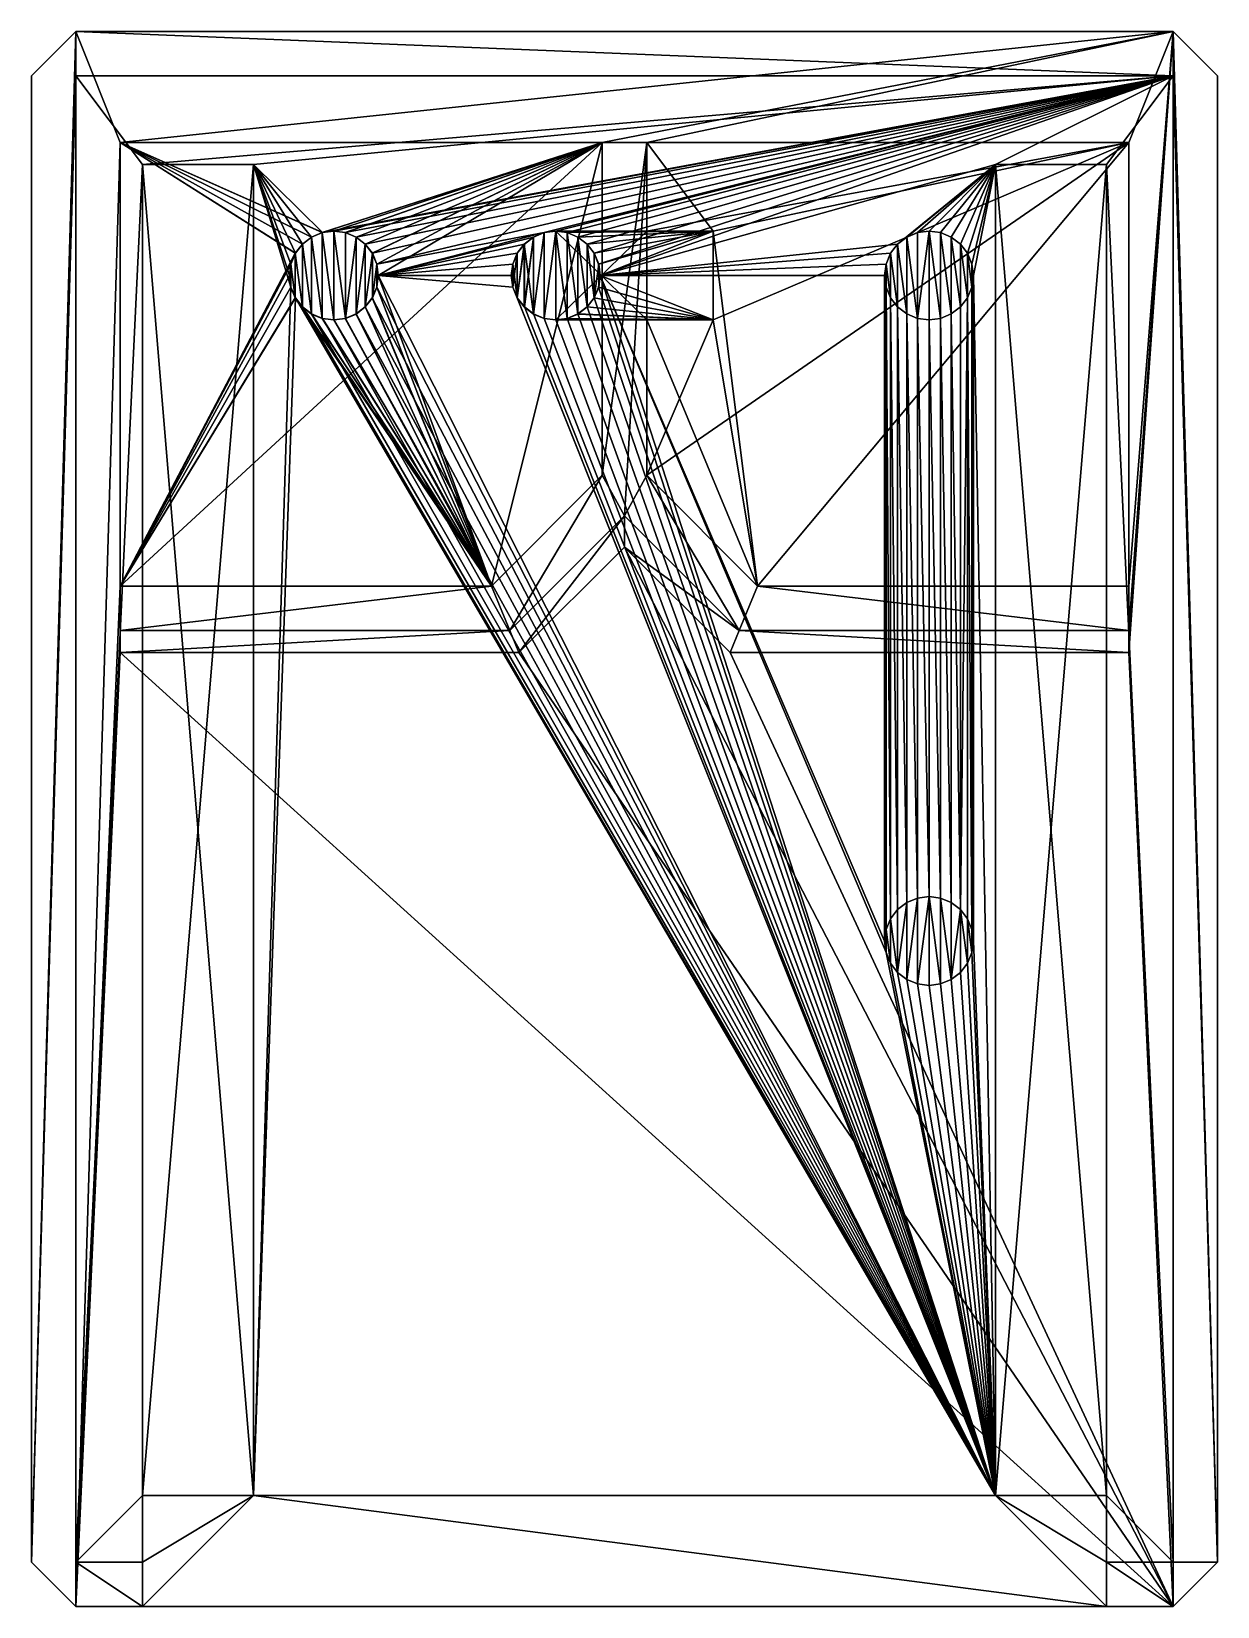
# Model space of a CAD drawing. Header units: metres. Extents: x -4 to 49.5, y 61.4 to 132.4.
import ezdxf

# ---------------------------------------------------------------- set-up
doc = ezdxf.new("R2010")
doc.units = ezdxf.units.M

msp = doc.modelspace()

# ---------------------------------------------------------------- linework, layer by layer
at = {"layer": 'STL2DXF'}
for points in [[(-2, 132.375, 11.3), (-4, 63.375, 11.3), (-4, 130.375, 11.3)], [(-4, 63.375, 11.3), (-2, 132.375, 11.3), (-2, 61.375, 11.3)], [(-2, 132.375, 25.3), (-4, 130.375, 11.3), (-4, 130.375, 25.3)], [(-4, 130.375, 11.3), (-2, 132.375, 25.3), (-2, 132.375, 11.3)], [(-4, 63.375, 25.3), (-2, 132.375, 25.3), (-4, 130.375, 25.3)], [(-2, 132.375, 25.3), (-4, 63.375, 25.3), (-2, 130.375, 25.3)], [(47.45, 132.375, 11.3), (-2, 132.375, 25.3), (47.45, 132.375, 25.3)], [(-2, 132.375, 25.3), (47.45, 132.375, 11.3), (-2, 132.375, 11.3)], [(-2, 61.375, 11.3), (-2, 132.375, 11.3), (0, 127.375, 11.3)], [(0, 127.375, 11.3), (-2, 132.375, 11.3), (47.45, 132.375, 11.3)], [(-2, 132.375, 25.3), (-2, 130.375, 25.3), (47.45, 130.375, 25.3)], [(-2, 132.375, 25.3), (47.45, 130.375, 25.3), (47.45, 132.375, 25.3)], [(0, 127.375, 11.3), (47.45, 132.375, 11.3), (21.725, 127.375, 11.3)], [(21.725, 127.375, 11.3), (47.45, 132.375, 11.3), (23.725, 127.375, 11.3)], [(23.725, 127.375, 11.3), (47.45, 132.375, 11.3), (45.45, 127.375, 11.3)], [(45.45, 127.375, 11.3), (47.45, 132.375, 11.3), (45.45, 107.375, 11.3)], [(45.45, 107.375, 11.3), (47.45, 132.375, 11.3), (45.45, 105.375, 11.3)], [(45.45, 105.375, 11.3), (47.45, 132.375, 11.3), (45.45, 104.375, 11.3)], [(45.45, 104.375, 11.3), (47.45, 132.375, 11.3), (47.45, 61.375, 11.3)], [(47.45, 61.375, 11.3), (47.45, 132.375, 11.3), (49.45, 63.375, 11.3)], [(49.45, 63.375, 11.3), (47.45, 132.375, 11.3), (49.45, 130.375, 11.3)], [(49.45, 130.375, 11.3), (47.45, 132.375, 25.3), (49.45, 130.375, 25.3)], [(47.45, 132.375, 25.3), (49.45, 130.375, 11.3), (47.45, 132.375, 11.3)], [(47.45, 130.375, 25.3), (49.45, 63.375, 25.3), (47.45, 132.375, 25.3)], [(47.45, 132.375, 25.3), (49.45, 63.375, 25.3), (49.45, 130.375, 25.3)], [(-4, 130.375, 11.3), (-4, 63.375, 25.3), (-4, 130.375, 25.3)], [(-4, 63.375, 25.3), (-4, 130.375, 11.3), (-4, 63.375, 11.3)], [(-2, 61.375, 25.3), (-2, 130.375, 25.3), (-4, 63.375, 25.3)], [(-2, 130.375, 17.3), (1, 126.375, 17.3), (47.45, 130.375, 17.3)], [(1, 126.375, 17.3), (-2, 130.375, 17.3), (-2, 63.375, 17.3)], [(-2, 130.375, 17.3), (47.45, 130.375, 25.3), (-2, 130.375, 25.3)], [(47.45, 130.375, 25.3), (-2, 130.375, 17.3), (47.45, 130.375, 17.3)], [(-2, 63.375, 25.3), (-2, 130.375, 17.3), (-2, 130.375, 25.3)], [(-2, 130.375, 17.3), (-2, 63.375, 25.3), (-2, 63.375, 17.3)], [(-2, 130.375, 25.3), (-2, 61.375, 25.3), (-2, 63.375, 25.3)], [(47.45, 130.375, 17.3), (1, 126.375, 17.3), (6, 126.375, 17.3)], [(47.45, 130.375, 17.3), (6, 126.375, 17.3), (9.107, 123.307, 17.3)], [(47.45, 130.375, 17.3), (9.107, 123.307, 17.3), (9.625, 123.375, 17.3)], [(47.45, 130.375, 17.3), (9.625, 123.375, 17.3), (10.143, 123.307, 17.3)], [(47.45, 130.375, 17.3), (10.143, 123.307, 17.3), (10.625, 123.107, 17.3)], [(47.45, 130.375, 17.3), (10.625, 123.107, 17.3), (11.039, 122.789, 17.3)], [(47.45, 130.375, 17.3), (11.039, 122.789, 17.3), (11.357, 122.375, 17.3)], [(47.45, 130.375, 17.3), (11.357, 122.375, 17.3), (11.557, 121.893, 17.3)], [(47.45, 130.375, 17.3), (11.557, 121.893, 17.3), (19.107, 123.307, 17.3)], [(47.45, 130.375, 17.3), (19.107, 123.307, 17.3), (19.625, 123.375, 17.3)], [(47.45, 130.375, 17.3), (19.625, 123.375, 17.3), (20.143, 123.307, 17.3)], [(47.45, 130.375, 17.3), (20.143, 123.307, 17.3), (20.625, 123.107, 17.3)], [(47.45, 130.375, 17.3), (20.625, 123.107, 17.3), (21.039, 122.789, 17.3)], [(47.45, 130.375, 17.3), (21.039, 122.789, 17.3), (21.357, 122.375, 17.3)], [(47.45, 130.375, 17.3), (21.357, 122.375, 17.3), (21.557, 121.893, 17.3)], [(47.45, 130.375, 17.3), (21.557, 121.893, 17.3), (21.625, 121.375, 17.3)], [(47.45, 130.375, 17.3), (21.625, 121.375, 17.3), (39.45, 126.375, 17.3)], [(47.45, 130.375, 17.3), (39.45, 126.375, 17.3), (44.45, 126.375, 17.3)], [(47.45, 130.375, 17.3), (44.45, 126.375, 17.3), (47.45, 63.375, 17.3)], [(47.45, 63.375, 17.3), (47.45, 130.375, 25.3), (47.45, 130.375, 17.3)], [(47.45, 130.375, 25.3), (47.45, 63.375, 17.3), (47.45, 63.375, 25.3)], [(47.45, 63.375, 25.3), (49.45, 63.375, 25.3), (47.45, 130.375, 25.3)], [(49.45, 63.375, 25.3), (49.45, 130.375, 11.3), (49.45, 130.375, 25.3)], [(49.45, 130.375, 11.3), (49.45, 63.375, 25.3), (49.45, 63.375, 11.3)], [(0, 107.375, 11.3), (-2, 61.375, 11.3), (0, 127.375, 11.3)], [(0, 107.375, 11.3), (0, 127.375, 12.1), (0, 127.375, 11.3)], [(0, 127.375, 12.1), (0, 107.375, 11.3), (0, 107.375, 12.1)], [(21.725, 127.375, 11.3), (0, 127.375, 12.1), (21.725, 127.375, 12.1)], [(0, 127.375, 12.1), (21.725, 127.375, 11.3), (0, 127.375, 11.3)], [(0, 127.375, 12.1), (9.106, 123.311, 12.1), (21.725, 127.375, 12.1)], [(9.106, 123.311, 12.1), (0, 127.375, 12.1), (8.623, 123.111, 12.1)], [(8.623, 123.111, 12.1), (0, 127.375, 12.1), (8.208, 122.792, 12.1)], [(8.208, 122.792, 12.1), (0, 127.375, 12.1), (7.889, 122.377, 12.1)], [(7.889, 122.377, 12.1), (0, 127.375, 12.1), (0, 107.375, 12.1)], [(21.725, 127.375, 11.3), (0, 107.375, 11.3), (0, 127.375, 11.3)], [(0, 107.375, 11.3), (21.725, 127.375, 11.3), (16.725, 107.375, 11.3)], [(0, 127.375, 12.1), (7.893, 122.375, 12.1), (0, 107.375, 12.1)], [(7.893, 122.375, 12.1), (0, 127.375, 12.1), (8.211, 122.789, 12.1)], [(8.211, 122.789, 12.1), (0, 127.375, 12.1), (8.625, 123.107, 12.1)], [(8.625, 123.107, 12.1), (0, 127.375, 12.1), (9.107, 123.307, 12.1)], [(9.107, 123.307, 12.1), (0, 127.375, 12.1), (21.725, 127.375, 12.1)], [(0, 107.375, 12.1), (0, 127.375, 11.3), (0, 127.375, 12.1)], [(0, 127.375, 11.3), (0, 107.375, 12.1), (0, 107.375, 11.3)], [(0, 127.375, 11.3), (21.725, 127.375, 12.1), (0, 127.375, 12.1)], [(21.725, 127.375, 12.1), (0, 127.375, 11.3), (21.725, 127.375, 11.3)], [(21.725, 127.375, 12.1), (9.106, 123.311, 12.1), (9.625, 123.379, 12.1)], [(9.107, 123.307, 12.1), (21.725, 127.375, 12.1), (9.625, 123.375, 12.1)], [(21.725, 127.375, 12.1), (9.625, 123.379, 12.1), (10.144, 123.311, 12.1)], [(9.625, 123.375, 12.1), (21.725, 127.375, 12.1), (10.143, 123.307, 12.1)], [(10.143, 123.307, 12.1), (21.725, 127.375, 12.1), (10.625, 123.107, 12.1)], [(21.725, 127.375, 12.1), (10.144, 123.311, 12.1), (10.627, 123.111, 12.1)], [(10.625, 123.107, 12.1), (21.725, 127.375, 12.1), (11.039, 122.789, 12.1)], [(21.725, 127.375, 12.1), (10.627, 123.111, 12.1), (11.042, 122.792, 12.1)], [(11.039, 122.789, 12.1), (21.725, 127.375, 12.1), (11.357, 122.375, 12.1)], [(21.725, 127.375, 12.1), (11.042, 122.792, 12.1), (11.361, 122.377, 12.1)], [(11.357, 122.375, 12.1), (21.725, 127.375, 12.1), (11.557, 121.893, 12.1)], [(21.725, 127.375, 12.1), (11.361, 122.377, 12.1), (11.561, 121.894, 12.1)], [(11.557, 121.893, 12.1), (21.725, 127.375, 12.1), (11.625, 121.375, 12.1)], [(21.725, 127.375, 12.1), (11.561, 121.894, 12.1), (11.629, 121.375, 12.1)], [(11.625, 121.375, 12.1), (21.725, 127.375, 12.1), (16.725, 107.375, 12.1)], [(21.725, 127.375, 12.1), (11.629, 121.375, 12.1), (16.725, 107.375, 12.1)], [(21.725, 127.375, 12.1), (16.725, 107.375, 12.1), (21.725, 112.375, 12.1)], [(16.725, 107.375, 11.3), (21.725, 127.375, 11.3), (21.725, 112.375, 11.3)], [(16.725, 107.375, 12.1), (21.725, 127.375, 12.1), (21.725, 112.375, 12.1)], [(21.725, 112.375, 12.1), (21.725, 127.375, 11.3), (21.725, 127.375, 12.1)], [(21.725, 127.375, 11.3), (21.725, 112.375, 12.1), (21.725, 112.375, 11.3)], [(21.725, 112.375, 11.3), (21.725, 127.375, 12.1), (21.725, 127.375, 11.3)], [(21.725, 127.375, 12.1), (21.725, 112.375, 11.3), (21.725, 112.375, 12.1)], [(21.725, 127.375, 11.3), (23.725, 127.375, 11.3), (21.725, 112.375, 11.3)], [(21.725, 112.375, 11.3), (23.725, 127.375, 11.3), (22.725, 110.547, 11.3)], [(23.725, 112.375, 11.3), (22.725, 110.547, 11.3), (23.725, 127.375, 11.3)], [(23.725, 112.375, 11.3), (23.725, 127.375, 12.1), (23.725, 127.375, 11.3)], [(23.725, 127.375, 12.1), (23.725, 112.375, 11.3), (23.725, 123.375, 12.1)], [(26.725, 123.379, 12.1), (23.725, 127.375, 12.1), (23.725, 123.375, 12.1)], [(23.725, 127.375, 12.1), (26.725, 123.379, 12.1), (45.45, 127.375, 12.1)], [(45.45, 127.375, 11.3), (23.725, 127.375, 12.1), (45.45, 127.375, 12.1)], [(23.725, 127.375, 12.1), (45.45, 127.375, 11.3), (23.725, 127.375, 11.3)], [(45.45, 127.375, 11.3), (23.725, 112.375, 11.3), (23.725, 127.375, 11.3)], [(23.725, 112.375, 11.3), (45.45, 127.375, 11.3), (28.725, 107.375, 11.3)], [(23.725, 123.375, 12.1), (23.725, 127.375, 11.3), (23.725, 127.375, 12.1)], [(23.725, 127.375, 11.3), (23.725, 123.375, 12.1), (23.725, 112.375, 11.3)], [(23.725, 127.375, 12.1), (45.45, 127.375, 11.3), (45.45, 127.375, 12.1)], [(45.45, 127.375, 11.3), (23.725, 127.375, 12.1), (23.725, 127.375, 11.3)], [(45.45, 127.375, 12.1), (23.725, 123.375, 12.1), (23.725, 127.375, 12.1)], [(23.725, 123.375, 12.1), (45.45, 127.375, 12.1), (26.725, 123.375, 12.1)], [(45.45, 127.375, 12.1), (26.725, 123.379, 12.1), (28.725, 107.375, 12.1)], [(26.725, 123.375, 12.1), (45.45, 127.375, 12.1), (26.725, 119.375, 12.1)], [(26.725, 119.375, 12.1), (45.45, 127.375, 12.1), (28.725, 107.375, 12.1)], [(45.45, 127.375, 12.1), (28.725, 107.375, 12.1), (45.45, 107.375, 12.1)], [(28.725, 107.375, 11.3), (45.45, 127.375, 11.3), (45.45, 107.375, 11.3)], [(28.725, 107.375, 12.1), (45.45, 127.375, 12.1), (45.45, 107.375, 12.1)], [(45.45, 127.375, 12.1), (45.45, 107.375, 11.3), (45.45, 127.375, 11.3)], [(45.45, 107.375, 11.3), (45.45, 127.375, 12.1), (45.45, 107.375, 12.1)], [(45.45, 107.375, 11.3), (45.45, 127.375, 12.1), (45.45, 127.375, 11.3)], [(45.45, 127.375, 12.1), (45.45, 107.375, 11.3), (45.45, 107.375, 12.1)], [(-2, 63.375, 17.3), (1, 66.375, 17.3), (1, 126.375, 17.3)], [(6, 66.375, 17.3), (1, 126.375, 17.3), (1, 66.375, 17.3)], [(1, 126.375, 17.3), (6, 66.375, 17.3), (6, 126.375, 17.3)], [(6, 126.375, 12.3), (1, 66.375, 12.3), (1, 126.375, 12.3)], [(1, 66.375, 12.3), (6, 126.375, 12.3), (6, 66.375, 12.3)], [(6, 126.375, 12.3), (1, 126.375, 17.3), (6, 126.375, 17.3)], [(1, 126.375, 17.3), (6, 126.375, 12.3), (1, 126.375, 12.3)], [(1, 66.375, 12.3), (1, 126.375, 17.3), (1, 126.375, 12.3)], [(1, 126.375, 17.3), (1, 66.375, 12.3), (1, 66.375, 17.3)], [(1, 66.375, 12.3), (1, 126.375, 17.3), (1, 126.375, 12.3)], [(1, 126.375, 17.3), (1, 66.375, 12.3), (1, 66.375, 17.3)], [(1, 126.375, 17.3), (6, 126.375, 12.3), (6, 126.375, 17.3)], [(6, 126.375, 12.3), (1, 126.375, 17.3), (1, 126.375, 12.3)], [(6, 66.375, 12.3), (1, 126.375, 12.3), (1, 66.375, 12.3)], [(1, 126.375, 12.3), (6, 66.375, 12.3), (6, 126.375, 12.3)], [(6, 66.375, 17.3), (6, 126.375, 12.3), (6, 126.375, 17.3)], [(6, 126.375, 12.3), (6, 66.375, 17.3), (6, 66.375, 12.3)], [(6, 66.375, 12.3), (6, 126.375, 17.3), (6, 126.375, 12.3)], [(6, 126.375, 17.3), (6, 66.375, 12.3), (6, 66.375, 14.3)], [(6, 66.375, 17.3), (6, 126.375, 17.3), (6, 66.375, 14.3)], [(6, 66.375, 17.3), (7.693, 120.857, 17.3), (6, 126.375, 17.3)], [(6, 126.375, 17.3), (7.693, 120.857, 17.3), (7.625, 121.375, 17.3)], [(9.107, 123.307, 17.3), (6, 126.375, 17.3), (8.625, 123.107, 17.3)], [(8.625, 123.107, 17.3), (6, 126.375, 17.3), (8.211, 122.789, 17.3)], [(8.211, 122.789, 17.3), (6, 126.375, 17.3), (7.893, 122.375, 17.3)], [(7.893, 122.375, 17.3), (6, 126.375, 17.3), (7.693, 121.893, 17.3)], [(7.693, 121.893, 17.3), (6, 126.375, 17.3), (7.625, 121.375, 17.3)], [(39.45, 126.375, 17.3), (21.625, 121.375, 17.3), (35.036, 122.789, 17.3)], [(39.45, 126.375, 17.3), (35.036, 122.789, 17.3), (35.45, 123.107, 17.3)], [(39.45, 126.375, 17.3), (35.45, 123.107, 17.3), (35.932, 123.307, 17.3)], [(39.45, 126.375, 17.3), (35.932, 123.307, 17.3), (36.45, 123.375, 17.3)], [(39.45, 126.375, 17.3), (36.45, 123.375, 17.3), (36.968, 123.307, 17.3)], [(39.45, 126.375, 17.3), (36.968, 123.307, 17.3), (37.45, 123.107, 17.3)], [(39.45, 126.375, 17.3), (37.45, 123.107, 17.3), (37.864, 122.789, 17.3)], [(39.45, 126.375, 17.3), (37.864, 122.789, 17.3), (38.182, 122.375, 17.3)], [(39.45, 126.375, 17.3), (38.182, 122.375, 17.3), (38.382, 121.893, 17.3)], [(39.45, 126.375, 17.3), (38.382, 121.893, 17.3), (38.45, 121.375, 17.3)], [(39.45, 126.375, 17.3), (38.45, 121.375, 17.3), (39.45, 66.375, 17.3)], [(44.45, 66.375, 17.3), (39.45, 126.375, 17.3), (39.45, 66.375, 17.3)], [(39.45, 126.375, 17.3), (44.45, 66.375, 17.3), (44.45, 126.375, 17.3)], [(44.45, 126.375, 12.3), (39.45, 66.375, 12.3), (39.45, 126.375, 12.3)], [(39.45, 66.375, 12.3), (44.45, 126.375, 12.3), (44.45, 66.375, 12.3)], [(39.45, 66.375, 12.3), (39.45, 126.375, 17.3), (39.45, 126.375, 12.3)], [(39.45, 126.375, 17.3), (39.45, 66.375, 12.3), (39.45, 66.375, 17.3)], [(44.45, 126.375, 12.3), (39.45, 126.375, 17.3), (44.45, 126.375, 17.3)], [(39.45, 126.375, 17.3), (44.45, 126.375, 12.3), (39.45, 126.375, 12.3)], [(44.45, 66.375, 12.3), (39.45, 126.375, 12.3), (39.45, 66.375, 12.3)], [(39.45, 126.375, 12.3), (44.45, 66.375, 12.3), (44.45, 126.375, 12.3)], [(39.45, 126.375, 12.3), (44.45, 126.375, 17.3), (39.45, 126.375, 17.3)], [(44.45, 126.375, 17.3), (39.45, 126.375, 12.3), (44.45, 126.375, 12.3)], [(39.45, 66.375, 17.3), (39.45, 126.375, 12.3), (39.45, 126.375, 17.3)], [(39.45, 126.375, 12.3), (39.45, 66.375, 17.3), (39.45, 66.375, 12.3)], [(44.45, 66.375, 17.3), (44.45, 126.375, 12.3), (44.45, 126.375, 17.3)], [(44.45, 126.375, 12.3), (44.45, 66.375, 17.3), (44.45, 66.375, 12.3)], [(44.45, 66.375, 17.3), (47.45, 63.375, 17.3), (44.45, 126.375, 17.3)], [(44.45, 66.375, 12.3), (44.45, 126.375, 17.3), (44.45, 126.375, 12.3)], [(44.45, 126.375, 17.3), (44.45, 66.375, 12.3), (44.45, 66.375, 17.3)], [(8.208, 122.792, 17.3), (8.623, 119.639, 17.3), (8.623, 123.111, 17.3)], [(8.623, 123.111, 12.1), (8.208, 122.792, 17.3), (8.623, 123.111, 17.3)], [(8.208, 122.792, 17.3), (8.623, 123.111, 12.1), (8.208, 122.792, 12.1)], [(8.625, 123.107, 12.1), (8.211, 122.789, 17.3), (8.625, 123.107, 17.3)], [(8.211, 122.789, 17.3), (8.625, 123.107, 12.1), (8.211, 122.789, 12.1)], [(8.623, 123.111, 17.3), (9.106, 119.439, 17.3), (9.106, 123.311, 17.3)], [(9.106, 123.311, 17.3), (8.623, 123.111, 12.1), (8.623, 123.111, 17.3)], [(8.623, 123.111, 12.1), (9.106, 123.311, 17.3), (9.106, 123.311, 12.1)], [(8.623, 123.111, 17.3), (8.623, 119.639, 17.3), (9.106, 119.439, 17.3)], [(9.107, 123.307, 12.1), (8.625, 123.107, 17.3), (9.107, 123.307, 17.3)], [(8.625, 123.107, 17.3), (9.107, 123.307, 12.1), (8.625, 123.107, 12.1)], [(9.106, 123.311, 17.3), (9.625, 119.371, 17.3), (9.625, 123.379, 17.3)], [(9.625, 123.379, 12.1), (9.106, 123.311, 17.3), (9.625, 123.379, 17.3)], [(9.106, 123.311, 17.3), (9.625, 123.379, 12.1), (9.106, 123.311, 12.1)], [(9.106, 123.311, 17.3), (9.106, 119.439, 17.3), (9.625, 119.371, 17.3)], [(9.625, 123.375, 12.1), (9.107, 123.307, 17.3), (9.625, 123.375, 17.3)], [(9.107, 123.307, 17.3), (9.625, 123.375, 12.1), (9.107, 123.307, 12.1)], [(9.625, 123.379, 17.3), (9.625, 119.371, 17.3), (10.144, 119.439, 17.3)], [(9.625, 123.379, 17.3), (10.144, 119.439, 17.3), (10.144, 123.311, 17.3)], [(10.144, 123.311, 12.1), (9.625, 123.379, 17.3), (10.144, 123.311, 17.3)], [(9.625, 123.379, 17.3), (10.144, 123.311, 12.1), (9.625, 123.379, 12.1)], [(10.143, 123.307, 12.1), (9.625, 123.375, 17.3), (10.143, 123.307, 17.3)], [(9.625, 123.375, 17.3), (10.143, 123.307, 12.1), (9.625, 123.375, 12.1)], [(10.625, 123.107, 12.1), (10.143, 123.307, 17.3), (10.625, 123.107, 17.3)], [(10.143, 123.307, 17.3), (10.625, 123.107, 12.1), (10.143, 123.307, 12.1)], [(10.144, 123.311, 17.3), (10.144, 119.439, 17.3), (10.627, 123.111, 17.3)], [(10.627, 123.111, 12.1), (10.144, 123.311, 17.3), (10.627, 123.111, 17.3)], [(10.144, 123.311, 17.3), (10.627, 123.111, 12.1), (10.144, 123.311, 12.1)], [(10.627, 123.111, 17.3), (10.144, 119.439, 17.3), (10.627, 119.639, 17.3)], [(11.039, 122.789, 12.1), (10.625, 123.107, 17.3), (11.039, 122.789, 17.3)], [(10.625, 123.107, 17.3), (11.039, 122.789, 12.1), (10.625, 123.107, 12.1)], [(10.627, 123.111, 17.3), (10.627, 119.639, 17.3), (11.042, 122.792, 17.3)], [(11.042, 122.792, 12.1), (10.627, 123.111, 17.3), (11.042, 122.792, 17.3)], [(10.627, 123.111, 17.3), (11.042, 122.792, 12.1), (10.627, 123.111, 12.1)], [(19.107, 123.307, 17.3), (11.557, 121.893, 17.3), (11.625, 121.375, 17.3)], [(19.107, 123.307, 17.3), (11.625, 121.375, 17.3), (18.625, 123.107, 17.3)], [(18.625, 123.107, 17.3), (11.625, 121.375, 17.3), (18.211, 122.789, 17.3)], [(18.208, 119.958, 14.3), (18.208, 122.792, 14.3), (18.623, 123.111, 14.3)], [(18.208, 119.958, 14.3), (18.623, 123.111, 14.3), (18.623, 119.639, 14.3)], [(18.623, 123.111, 14.3), (18.208, 122.792, 17.3), (18.623, 123.111, 17.3)], [(18.208, 122.792, 17.3), (18.623, 123.111, 14.3), (18.208, 122.792, 14.3)], [(18.208, 122.792, 17.3), (18.623, 119.639, 17.3), (18.623, 123.111, 17.3)], [(18.625, 123.107, 14.3), (18.211, 122.789, 17.3), (18.625, 123.107, 17.3)], [(18.211, 122.789, 17.3), (18.625, 123.107, 14.3), (18.211, 122.789, 14.3)], [(18.211, 122.789, 14.3), (18.211, 119.961, 14.3), (18.625, 123.107, 14.3)], [(18.625, 123.107, 14.3), (18.211, 119.961, 14.3), (18.625, 119.643, 14.3)], [(18.623, 119.639, 14.3), (18.623, 123.111, 14.3), (19.106, 123.311, 14.3)], [(18.623, 119.639, 14.3), (19.106, 123.311, 14.3), (19.106, 119.439, 14.3)], [(19.106, 123.311, 17.3), (18.623, 123.111, 14.3), (18.623, 123.111, 17.3)], [(18.623, 123.111, 14.3), (19.106, 123.311, 17.3), (19.106, 123.311, 14.3)], [(18.623, 123.111, 17.3), (18.623, 119.639, 17.3), (19.106, 123.311, 17.3)], [(19.106, 123.311, 17.3), (18.623, 119.639, 17.3), (19.106, 119.439, 17.3)], [(19.107, 123.307, 14.3), (18.625, 123.107, 17.3), (19.107, 123.307, 17.3)], [(18.625, 123.107, 17.3), (19.107, 123.307, 14.3), (18.625, 123.107, 14.3)], [(18.625, 123.107, 14.3), (18.625, 119.643, 14.3), (19.107, 123.307, 14.3)], [(19.107, 123.307, 14.3), (18.625, 119.643, 14.3), (19.107, 119.443, 14.3)], [(19.106, 119.439, 14.3), (19.106, 123.311, 14.3), (19.625, 123.379, 14.3)], [(19.106, 119.439, 14.3), (19.625, 123.379, 14.3), (19.625, 119.371, 14.3)], [(19.625, 123.379, 16.3), (19.106, 123.311, 17.3), (19.625, 123.379, 17.3)], [(19.106, 123.311, 17.3), (19.625, 123.379, 16.3), (19.106, 123.311, 14.3)], [(19.106, 123.311, 14.3), (19.625, 123.379, 16.3), (19.625, 123.379, 14.3)], [(19.106, 123.311, 17.3), (19.106, 119.439, 17.3), (19.625, 123.379, 17.3)], [(19.625, 123.379, 17.3), (19.106, 119.439, 17.3), (19.625, 119.371, 17.3)], [(19.625, 123.375, 16.3), (19.107, 123.307, 17.3), (19.625, 123.375, 17.3)], [(19.107, 123.307, 17.3), (19.625, 123.375, 16.3), (19.107, 123.307, 14.3)], [(19.107, 123.307, 14.3), (19.625, 123.375, 16.3), (19.625, 123.375, 14.3)], [(19.107, 123.307, 14.3), (19.107, 119.443, 14.3), (19.625, 123.375, 14.3)], [(19.625, 123.375, 14.3), (19.107, 119.443, 14.3), (19.625, 119.375, 14.3)], [(19.625, 119.371, 14.3), (19.625, 123.379, 14.3), (23.725, 123.375, 14.3)], [(20.144, 123.311, 16.3), (19.625, 123.379, 17.3), (20.144, 123.311, 17.3)], [(19.625, 123.379, 17.3), (20.144, 123.311, 16.3), (19.625, 123.379, 16.3)], [(19.625, 123.379, 14.3), (26.725, 123.379, 16.3), (19.625, 123.379, 16.3)], [(26.725, 123.379, 16.3), (19.625, 123.379, 14.3), (23.725, 123.375, 14.3)], [(19.625, 123.379, 17.3), (19.625, 119.371, 17.3), (20.144, 119.439, 17.3)], [(19.625, 123.379, 17.3), (20.144, 119.439, 17.3), (20.144, 123.311, 17.3)], [(26.725, 123.379, 16.3), (20.144, 123.311, 16.3), (19.625, 123.379, 16.3)], [(19.625, 119.371, 14.3), (23.725, 123.375, 14.3), (23.725, 119.371, 14.3)], [(20.143, 123.307, 16.3), (19.625, 123.375, 17.3), (20.143, 123.307, 17.3)], [(19.625, 123.375, 17.3), (20.143, 123.307, 16.3), (19.625, 123.375, 16.3)], [(26.725, 123.375, 16.3), (20.143, 123.307, 16.3), (19.625, 123.375, 16.3)], [(19.625, 123.375, 14.3), (26.725, 123.375, 16.3), (19.625, 123.375, 16.3)], [(26.725, 123.375, 16.3), (19.625, 123.375, 14.3), (23.725, 123.375, 14.3)], [(19.625, 123.375, 14.3), (19.625, 119.375, 14.3), (23.725, 119.375, 14.3)], [(19.625, 123.375, 14.3), (23.725, 119.375, 14.3), (23.725, 123.375, 14.3)], [(20.143, 123.307, 16.3), (26.725, 123.375, 16.3), (20.625, 123.107, 16.3)], [(20.625, 123.107, 16.3), (20.143, 123.307, 17.3), (20.625, 123.107, 17.3)], [(20.143, 123.307, 17.3), (20.625, 123.107, 16.3), (20.143, 123.307, 16.3)], [(20.144, 123.311, 16.3), (26.725, 123.379, 16.3), (20.627, 123.111, 16.3)], [(20.627, 123.111, 16.3), (20.144, 123.311, 17.3), (20.627, 123.111, 17.3)], [(20.144, 123.311, 17.3), (20.627, 123.111, 16.3), (20.144, 123.311, 16.3)], [(20.144, 123.311, 17.3), (20.144, 119.439, 17.3), (20.627, 119.639, 17.3)], [(20.144, 123.311, 17.3), (20.627, 119.639, 17.3), (20.627, 123.111, 17.3)], [(20.625, 123.107, 16.3), (26.725, 123.375, 16.3), (21.039, 122.789, 16.3)], [(21.039, 122.789, 16.3), (20.625, 123.107, 17.3), (21.039, 122.789, 17.3)], [(20.625, 123.107, 17.3), (21.039, 122.789, 16.3), (20.625, 123.107, 16.3)], [(20.627, 123.111, 16.3), (26.725, 123.379, 16.3), (21.042, 122.792, 16.3)], [(21.042, 122.792, 16.3), (20.627, 123.111, 17.3), (21.042, 122.792, 17.3)], [(20.627, 123.111, 17.3), (21.042, 122.792, 16.3), (20.627, 123.111, 16.3)], [(20.627, 123.111, 17.3), (20.627, 119.639, 17.3), (21.042, 119.958, 17.3)], [(20.627, 123.111, 17.3), (21.042, 119.958, 17.3), (21.042, 122.792, 17.3)], [(21.039, 122.789, 16.3), (26.725, 123.375, 16.3), (21.357, 122.375, 16.3)], [(21.042, 122.792, 16.3), (26.725, 123.379, 16.3), (21.361, 122.377, 16.3)], [(21.357, 122.375, 16.3), (26.725, 123.375, 16.3), (21.557, 121.893, 16.3)], [(21.361, 122.377, 16.3), (26.725, 123.379, 16.3), (21.561, 121.894, 16.3)], [(21.557, 121.893, 16.3), (26.725, 123.375, 16.3), (21.625, 121.375, 16.3)], [(21.561, 121.894, 16.3), (26.725, 123.379, 16.3), (21.629, 121.375, 16.3)], [(26.725, 119.375, 16.3), (21.625, 121.375, 16.3), (26.725, 123.375, 16.3)], [(26.725, 119.375, 16.3), (21.629, 121.375, 16.3), (26.725, 123.379, 16.3)], [(26.725, 123.379, 16.3), (23.725, 123.375, 14.3), (26.725, 123.379, 12.1)], [(26.725, 123.379, 12.1), (23.725, 123.375, 14.3), (23.725, 123.375, 12.1)], [(23.725, 123.375, 12.1), (23.725, 112.375, 11.3), (23.725, 119.371, 12.1)], [(23.725, 123.375, 12.1), (23.725, 119.371, 12.1), (23.725, 123.375, 14.3)], [(23.725, 119.371, 14.3), (23.725, 123.375, 14.3), (23.725, 119.371, 12.1)], [(23.725, 112.375, 11.3), (23.725, 123.375, 12.1), (23.725, 119.375, 12.1)], [(23.725, 119.375, 12.1), (23.725, 123.375, 12.1), (23.725, 123.375, 14.3)], [(23.725, 119.375, 12.1), (23.725, 123.375, 14.3), (23.725, 119.375, 14.3)], [(26.725, 123.375, 16.3), (23.725, 123.375, 14.3), (26.725, 123.375, 12.1)], [(26.725, 123.375, 12.1), (23.725, 123.375, 14.3), (23.725, 123.375, 12.1)], [(26.725, 119.375, 12.1), (26.725, 123.379, 16.3), (26.725, 123.379, 12.1)], [(26.725, 123.379, 16.3), (26.725, 119.375, 12.1), (26.725, 119.375, 16.3)], [(26.725, 119.375, 12.1), (28.725, 107.375, 12.1), (26.725, 123.379, 12.1)], [(26.725, 119.375, 12.1), (26.725, 123.375, 16.3), (26.725, 123.375, 12.1)], [(26.725, 123.375, 16.3), (26.725, 119.375, 12.1), (26.725, 119.375, 16.3)], [(35.036, 122.789, 15.3), (35.45, 119.643, 15.3), (35.45, 123.107, 15.3)], [(35.036, 122.789, 15.3), (35.45, 123.107, 17.3), (35.036, 122.789, 17.3)], [(35.45, 123.107, 17.3), (35.036, 122.789, 15.3), (35.45, 123.107, 15.3)], [(35.45, 123.107, 15.3), (35.932, 119.443, 15.3), (35.932, 123.307, 15.3)], [(35.45, 123.107, 15.3), (35.932, 123.307, 17.3), (35.45, 123.107, 17.3)], [(35.932, 123.307, 17.3), (35.45, 123.107, 15.3), (35.932, 123.307, 15.3)], [(35.45, 123.107, 15.3), (35.45, 119.643, 15.3), (35.932, 119.443, 15.3)], [(35.932, 123.307, 15.3), (35.932, 119.443, 15.3), (36.45, 123.375, 15.3)], [(36.45, 123.375, 15.3), (35.932, 119.443, 15.3), (36.45, 119.375, 15.3)], [(35.932, 123.307, 15.3), (36.45, 123.375, 17.3), (35.932, 123.307, 17.3)], [(36.45, 123.375, 17.3), (35.932, 123.307, 15.3), (36.45, 123.375, 15.3)], [(36.45, 123.375, 15.3), (36.45, 119.375, 15.3), (36.968, 119.443, 15.3)], [(36.45, 123.375, 15.3), (36.968, 119.443, 15.3), (36.968, 123.307, 15.3)], [(36.45, 123.375, 15.3), (36.968, 123.307, 17.3), (36.45, 123.375, 17.3)], [(36.968, 123.307, 17.3), (36.45, 123.375, 15.3), (36.968, 123.307, 15.3)], [(36.968, 123.307, 15.3), (36.968, 119.443, 15.3), (37.45, 119.643, 15.3)], [(36.968, 123.307, 15.3), (37.45, 119.643, 15.3), (37.45, 123.107, 15.3)], [(36.968, 123.307, 15.3), (37.45, 123.107, 17.3), (36.968, 123.307, 17.3)], [(37.45, 123.107, 17.3), (36.968, 123.307, 15.3), (37.45, 123.107, 15.3)], [(37.45, 123.107, 15.3), (37.45, 119.643, 15.3), (37.864, 119.961, 15.3)], [(37.45, 123.107, 15.3), (37.864, 119.961, 15.3), (37.864, 122.789, 15.3)], [(37.45, 123.107, 15.3), (37.864, 122.789, 17.3), (37.45, 123.107, 17.3)], [(37.864, 122.789, 17.3), (37.45, 123.107, 15.3), (37.864, 122.789, 15.3)], [(7.889, 122.377, 12.1), (0, 107.375, 12.1), (7.689, 121.894, 12.1)], [(0, 107.375, 12.1), (7.893, 122.375, 12.1), (7.693, 121.893, 12.1)], [(7.689, 121.894, 17.3), (7.889, 120.373, 17.3), (7.889, 122.377, 17.3)], [(7.689, 121.894, 12.1), (7.889, 122.377, 17.3), (7.889, 122.377, 12.1)], [(7.889, 122.377, 17.3), (7.689, 121.894, 12.1), (7.689, 121.894, 17.3)], [(7.693, 121.893, 12.1), (7.893, 122.375, 17.3), (7.893, 122.375, 12.1)], [(7.893, 122.375, 17.3), (7.693, 121.893, 12.1), (7.693, 121.893, 17.3)], [(7.889, 122.377, 17.3), (8.208, 119.958, 17.3), (8.208, 122.792, 17.3)], [(7.889, 122.377, 12.1), (8.208, 122.792, 17.3), (8.208, 122.792, 12.1)], [(8.208, 122.792, 17.3), (7.889, 122.377, 12.1), (7.889, 122.377, 17.3)], [(7.889, 122.377, 17.3), (7.889, 120.373, 17.3), (8.208, 119.958, 17.3)], [(8.211, 122.789, 12.1), (7.893, 122.375, 17.3), (8.211, 122.789, 17.3)], [(7.893, 122.375, 17.3), (8.211, 122.789, 12.1), (7.893, 122.375, 12.1)], [(8.208, 122.792, 17.3), (8.208, 119.958, 17.3), (8.623, 119.639, 17.3)], [(11.042, 122.792, 17.3), (10.627, 119.639, 17.3), (11.042, 119.958, 17.3)], [(11.357, 122.375, 17.3), (11.039, 122.789, 12.1), (11.039, 122.789, 17.3)], [(11.039, 122.789, 12.1), (11.357, 122.375, 17.3), (11.357, 122.375, 12.1)], [(11.042, 122.792, 17.3), (11.042, 119.958, 17.3), (11.361, 122.377, 17.3)], [(11.361, 122.377, 17.3), (11.042, 122.792, 12.1), (11.042, 122.792, 17.3)], [(11.042, 122.792, 12.1), (11.361, 122.377, 17.3), (11.361, 122.377, 12.1)], [(11.361, 122.377, 17.3), (11.042, 119.958, 17.3), (11.361, 120.373, 17.3)], [(11.557, 121.893, 17.3), (11.357, 122.375, 12.1), (11.357, 122.375, 17.3)], [(11.357, 122.375, 12.1), (11.557, 121.893, 17.3), (11.557, 121.893, 12.1)], [(11.361, 122.377, 17.3), (11.361, 120.373, 17.3), (11.561, 121.894, 17.3)], [(11.561, 121.894, 17.3), (11.361, 122.377, 12.1), (11.361, 122.377, 17.3)], [(11.361, 122.377, 12.1), (11.561, 121.894, 17.3), (11.561, 121.894, 12.1)], [(18.211, 122.789, 17.3), (11.625, 121.375, 17.3), (17.893, 122.375, 17.3)], [(17.893, 122.375, 17.3), (11.625, 121.375, 17.3), (17.693, 121.893, 17.3)], [(17.689, 120.856, 14.3), (17.689, 121.894, 14.3), (17.889, 122.377, 14.3)], [(17.689, 120.856, 14.3), (17.889, 122.377, 14.3), (17.889, 120.373, 14.3)], [(17.689, 121.894, 14.3), (17.889, 122.377, 17.3), (17.889, 122.377, 14.3)], [(17.889, 122.377, 17.3), (17.689, 121.894, 14.3), (17.689, 121.894, 17.3)], [(17.689, 121.894, 17.3), (17.889, 120.373, 17.3), (17.889, 122.377, 17.3)], [(17.693, 121.893, 14.3), (17.893, 122.375, 17.3), (17.893, 122.375, 14.3)], [(17.893, 122.375, 17.3), (17.693, 121.893, 14.3), (17.693, 121.893, 17.3)], [(17.693, 121.893, 14.3), (17.893, 120.375, 14.3), (17.893, 122.375, 14.3)], [(17.889, 120.373, 14.3), (17.889, 122.377, 14.3), (18.208, 122.792, 14.3)], [(17.889, 120.373, 14.3), (18.208, 122.792, 14.3), (18.208, 119.958, 14.3)], [(17.889, 122.377, 14.3), (18.208, 122.792, 17.3), (18.208, 122.792, 14.3)], [(18.208, 122.792, 17.3), (17.889, 122.377, 14.3), (17.889, 122.377, 17.3)], [(17.889, 122.377, 17.3), (17.889, 120.373, 17.3), (18.208, 122.792, 17.3)], [(18.208, 122.792, 17.3), (17.889, 120.373, 17.3), (18.208, 119.958, 17.3)], [(18.211, 122.789, 14.3), (17.893, 122.375, 17.3), (18.211, 122.789, 17.3)], [(17.893, 122.375, 17.3), (18.211, 122.789, 14.3), (17.893, 122.375, 14.3)], [(17.893, 122.375, 14.3), (17.893, 120.375, 14.3), (18.211, 122.789, 14.3)], [(18.211, 122.789, 14.3), (17.893, 120.375, 14.3), (18.211, 119.961, 14.3)], [(18.208, 122.792, 17.3), (18.208, 119.958, 17.3), (18.623, 119.639, 17.3)], [(21.357, 122.375, 17.3), (21.039, 122.789, 16.3), (21.039, 122.789, 17.3)], [(21.039, 122.789, 16.3), (21.357, 122.375, 17.3), (21.357, 122.375, 16.3)], [(21.361, 122.377, 17.3), (21.042, 122.792, 16.3), (21.042, 122.792, 17.3)], [(21.042, 122.792, 16.3), (21.361, 122.377, 17.3), (21.361, 122.377, 16.3)], [(21.042, 122.792, 17.3), (21.042, 119.958, 17.3), (21.361, 120.373, 17.3)], [(21.042, 122.792, 17.3), (21.361, 120.373, 17.3), (21.361, 122.377, 17.3)], [(21.557, 121.893, 17.3), (21.357, 122.375, 16.3), (21.357, 122.375, 17.3)], [(21.357, 122.375, 16.3), (21.557, 121.893, 17.3), (21.557, 121.893, 16.3)], [(21.561, 121.894, 17.3), (21.361, 122.377, 16.3), (21.361, 122.377, 17.3)], [(21.361, 122.377, 16.3), (21.561, 121.894, 17.3), (21.561, 121.894, 16.3)], [(21.361, 122.377, 17.3), (21.361, 120.373, 17.3), (21.561, 121.894, 17.3)], [(35.036, 122.789, 17.3), (21.625, 121.375, 17.3), (34.718, 122.375, 17.3)], [(34.718, 122.375, 17.3), (21.625, 121.375, 17.3), (34.518, 121.893, 17.3)], [(34.518, 121.893, 15.3), (34.718, 120.375, 15.3), (34.718, 122.375, 15.3)], [(34.518, 121.893, 17.3), (34.718, 122.375, 15.3), (34.718, 122.375, 17.3)], [(34.718, 122.375, 15.3), (34.518, 121.893, 17.3), (34.518, 121.893, 15.3)], [(34.718, 122.375, 15.3), (35.036, 119.961, 15.3), (35.036, 122.789, 15.3)], [(34.718, 122.375, 17.3), (35.036, 122.789, 15.3), (35.036, 122.789, 17.3)], [(35.036, 122.789, 15.3), (34.718, 122.375, 17.3), (34.718, 122.375, 15.3)], [(34.718, 122.375, 15.3), (34.718, 120.375, 15.3), (35.036, 119.961, 15.3)], [(35.036, 122.789, 15.3), (35.036, 119.961, 15.3), (35.45, 119.643, 15.3)], [(37.864, 122.789, 15.3), (37.864, 119.961, 15.3), (38.182, 120.375, 15.3)], [(37.864, 122.789, 15.3), (38.182, 120.375, 15.3), (38.182, 122.375, 15.3)], [(38.182, 122.375, 15.3), (37.864, 122.789, 17.3), (37.864, 122.789, 15.3)], [(37.864, 122.789, 17.3), (38.182, 122.375, 15.3), (38.182, 122.375, 17.3)], [(38.182, 122.375, 15.3), (38.182, 120.375, 15.3), (38.382, 120.857, 15.3)], [(38.182, 122.375, 15.3), (38.382, 120.857, 15.3), (38.382, 121.893, 15.3)], [(38.382, 121.893, 15.3), (38.182, 122.375, 17.3), (38.182, 122.375, 15.3)], [(38.182, 122.375, 17.3), (38.382, 121.893, 15.3), (38.382, 121.893, 17.3)], [(7.689, 121.894, 12.1), (0, 107.375, 12.1), (7.621, 121.375, 12.1)], [(0, 107.375, 12.1), (7.693, 121.893, 12.1), (7.625, 121.375, 12.1)], [(7.689, 120.856, 17.3), (7.689, 121.894, 17.3), (7.621, 121.375, 17.3)], [(7.621, 121.375, 12.1), (7.689, 121.894, 17.3), (7.689, 121.894, 12.1)], [(7.689, 121.894, 17.3), (7.621, 121.375, 12.1), (7.621, 121.375, 17.3)], [(7.693, 121.893, 12.1), (7.625, 121.375, 17.3), (7.693, 121.893, 17.3)], [(7.625, 121.375, 17.3), (7.693, 121.893, 12.1), (7.625, 121.375, 12.1)], [(7.689, 121.894, 17.3), (7.689, 120.856, 17.3), (7.889, 120.373, 17.3)], [(11.561, 121.894, 17.3), (11.361, 120.373, 17.3), (11.561, 120.856, 17.3)], [(11.625, 121.375, 17.3), (11.557, 121.893, 12.1), (11.557, 121.893, 17.3)], [(11.557, 121.893, 12.1), (11.625, 121.375, 17.3), (11.625, 121.375, 12.1)], [(11.561, 121.894, 17.3), (11.561, 120.856, 17.3), (11.629, 121.375, 17.3)], [(11.629, 121.375, 17.3), (11.561, 121.894, 12.1), (11.561, 121.894, 17.3)], [(11.561, 121.894, 12.1), (11.629, 121.375, 17.3), (11.629, 121.375, 12.1)], [(17.693, 121.893, 17.3), (11.625, 121.375, 17.3), (17.625, 121.375, 17.3)], [(17.689, 121.894, 14.3), (17.689, 120.856, 14.3), (17.621, 121.375, 14.3)], [(17.689, 121.894, 14.3), (17.621, 121.375, 17.3), (17.689, 121.894, 17.3)], [(17.621, 121.375, 17.3), (17.689, 121.894, 14.3), (17.621, 121.375, 14.3)], [(17.689, 120.856, 17.3), (17.689, 121.894, 17.3), (17.621, 121.375, 17.3)], [(17.693, 121.893, 14.3), (17.625, 121.375, 17.3), (17.693, 121.893, 17.3)], [(17.625, 121.375, 17.3), (17.693, 121.893, 14.3), (17.625, 121.375, 14.3)], [(17.693, 120.857, 14.3), (17.693, 121.893, 14.3), (17.625, 121.375, 14.3)], [(17.689, 121.894, 17.3), (17.689, 120.856, 17.3), (17.889, 120.373, 17.3)], [(17.693, 121.893, 14.3), (17.693, 120.857, 14.3), (17.893, 120.375, 14.3)], [(21.561, 121.894, 17.3), (21.361, 120.373, 17.3), (21.561, 120.856, 17.3)], [(21.625, 121.375, 17.3), (21.557, 121.893, 16.3), (21.557, 121.893, 17.3)], [(21.557, 121.893, 16.3), (21.625, 121.375, 17.3), (21.625, 121.375, 16.3)], [(21.629, 121.375, 17.3), (21.561, 121.894, 16.3), (21.561, 121.894, 17.3)], [(21.561, 121.894, 16.3), (21.629, 121.375, 17.3), (21.629, 121.375, 16.3)], [(21.561, 121.894, 17.3), (21.561, 120.856, 17.3), (21.629, 121.375, 17.3)], [(34.518, 121.893, 17.3), (21.625, 121.375, 17.3), (34.45, 121.375, 17.3)], [(34.518, 120.857, 15.3), (34.518, 121.893, 15.3), (34.45, 121.375, 15.3)], [(34.45, 121.375, 17.3), (34.518, 121.893, 15.3), (34.518, 121.893, 17.3)], [(34.518, 121.893, 15.3), (34.45, 121.375, 17.3), (34.45, 121.375, 15.3)], [(34.518, 121.893, 15.3), (34.518, 120.857, 15.3), (34.718, 120.375, 15.3)], [(38.382, 121.893, 15.3), (38.382, 120.857, 15.3), (38.45, 121.375, 15.3)], [(38.45, 121.375, 15.3), (38.382, 121.893, 17.3), (38.382, 121.893, 15.3)], [(38.382, 121.893, 17.3), (38.45, 121.375, 15.3), (38.45, 121.375, 17.3)], [(0, 107.375, 12.1), (7.689, 120.856, 12.1), (7.621, 121.375, 12.1)], [(7.693, 120.857, 12.1), (0, 107.375, 12.1), (7.625, 121.375, 12.1)], [(7.893, 120.375, 12.1), (0, 107.375, 12.1), (7.693, 120.857, 12.1)], [(7.689, 120.856, 12.1), (0, 107.375, 12.1), (7.889, 120.373, 12.1)], [(6, 66.375, 17.3), (7.893, 120.375, 17.3), (7.693, 120.857, 17.3)], [(7.689, 120.856, 12.1), (7.621, 121.375, 17.3), (7.621, 121.375, 12.1)], [(7.621, 121.375, 17.3), (7.689, 120.856, 12.1), (7.689, 120.856, 17.3)], [(7.693, 120.857, 12.1), (7.625, 121.375, 17.3), (7.625, 121.375, 12.1)], [(7.625, 121.375, 17.3), (7.693, 120.857, 12.1), (7.693, 120.857, 17.3)], [(7.689, 120.856, 12.1), (7.889, 120.373, 17.3), (7.689, 120.856, 17.3)], [(7.889, 120.373, 17.3), (7.689, 120.856, 12.1), (7.889, 120.373, 12.1)], [(7.893, 120.375, 12.1), (7.693, 120.857, 17.3), (7.693, 120.857, 12.1)], [(7.693, 120.857, 17.3), (7.893, 120.375, 12.1), (7.893, 120.375, 17.3)], [(11.357, 120.375, 17.3), (11.557, 120.857, 12.1), (11.557, 120.857, 17.3)], [(11.557, 120.857, 12.1), (11.357, 120.375, 17.3), (11.357, 120.375, 12.1)], [(11.357, 120.375, 17.3), (39.45, 66.375, 17.3), (11.557, 120.857, 17.3)], [(16.725, 107.375, 12.1), (11.357, 120.375, 12.1), (11.557, 120.857, 12.1)], [(11.361, 120.373, 17.3), (11.561, 120.856, 12.1), (11.561, 120.856, 17.3)], [(11.561, 120.856, 12.1), (11.361, 120.373, 17.3), (11.361, 120.373, 12.1)], [(11.361, 120.373, 12.1), (16.725, 107.375, 12.1), (11.561, 120.856, 12.1)], [(11.557, 120.857, 17.3), (11.625, 121.375, 12.1), (11.625, 121.375, 17.3)], [(11.625, 121.375, 12.1), (11.557, 120.857, 17.3), (11.557, 120.857, 12.1)], [(11.557, 120.857, 17.3), (39.45, 66.375, 17.3), (11.625, 121.375, 17.3)], [(16.725, 107.375, 12.1), (11.557, 120.857, 12.1), (11.625, 121.375, 12.1)], [(11.561, 120.856, 17.3), (11.629, 121.375, 12.1), (11.629, 121.375, 17.3)], [(11.629, 121.375, 12.1), (11.561, 120.856, 17.3), (11.561, 120.856, 12.1)], [(11.561, 120.856, 12.1), (16.725, 107.375, 12.1), (11.629, 121.375, 12.1)], [(11.625, 121.375, 17.3), (39.45, 66.375, 17.3), (17.693, 120.857, 17.3)], [(11.625, 121.375, 17.3), (17.693, 120.857, 17.3), (17.625, 121.375, 17.3)], [(17.689, 120.856, 14.3), (17.621, 121.375, 17.3), (17.621, 121.375, 14.3)], [(17.621, 121.375, 17.3), (17.689, 120.856, 14.3), (17.689, 120.856, 17.3)], [(17.693, 120.857, 14.3), (17.625, 121.375, 17.3), (17.625, 121.375, 14.3)], [(17.625, 121.375, 17.3), (17.693, 120.857, 14.3), (17.693, 120.857, 17.3)], [(17.889, 120.373, 14.3), (17.689, 120.856, 17.3), (17.689, 120.856, 14.3)], [(17.689, 120.856, 17.3), (17.889, 120.373, 14.3), (17.889, 120.373, 17.3)], [(17.893, 120.375, 14.3), (17.693, 120.857, 17.3), (17.693, 120.857, 14.3)], [(17.693, 120.857, 17.3), (17.893, 120.375, 14.3), (17.893, 120.375, 17.3)], [(17.693, 120.857, 17.3), (39.45, 66.375, 17.3), (17.893, 120.375, 17.3)], [(21.357, 120.375, 17.3), (21.557, 120.857, 16.3), (21.557, 120.857, 17.3)], [(21.557, 120.857, 16.3), (21.357, 120.375, 17.3), (21.357, 120.375, 16.3)], [(21.357, 120.375, 17.3), (39.45, 66.375, 17.3), (21.557, 120.857, 17.3)], [(26.725, 119.375, 16.3), (21.357, 120.375, 16.3), (21.557, 120.857, 16.3)], [(21.361, 120.373, 17.3), (21.561, 120.856, 16.3), (21.561, 120.856, 17.3)], [(21.561, 120.856, 16.3), (21.361, 120.373, 17.3), (21.361, 120.373, 16.3)], [(26.725, 119.375, 16.3), (21.361, 120.373, 16.3), (21.561, 120.856, 16.3)], [(21.557, 120.857, 17.3), (21.625, 121.375, 16.3), (21.625, 121.375, 17.3)], [(21.625, 121.375, 16.3), (21.557, 120.857, 17.3), (21.557, 120.857, 16.3)], [(21.557, 120.857, 17.3), (39.45, 66.375, 17.3), (21.625, 121.375, 17.3)], [(26.725, 119.375, 16.3), (21.557, 120.857, 16.3), (21.625, 121.375, 16.3)], [(21.561, 120.856, 17.3), (21.629, 121.375, 16.3), (21.629, 121.375, 17.3)], [(21.629, 121.375, 16.3), (21.561, 120.856, 17.3), (21.561, 120.856, 16.3)], [(26.725, 119.375, 16.3), (21.561, 120.856, 16.3), (21.629, 121.375, 16.3)], [(21.625, 121.375, 17.3), (39.45, 66.375, 17.3), (34.518, 90.857, 17.3)], [(21.625, 121.375, 17.3), (34.518, 90.857, 17.3), (34.45, 91.375, 17.3)], [(34.45, 121.375, 17.3), (21.625, 121.375, 17.3), (34.45, 91.375, 17.3)], [(34.518, 120.857, 17.3), (34.45, 121.375, 15.3), (34.45, 121.375, 17.3)], [(34.45, 121.375, 15.3), (34.518, 120.857, 17.3), (34.518, 120.857, 15.3)], [(34.518, 91.893, 17.3), (34.45, 121.375, 17.3), (34.45, 91.375, 17.3)], [(34.45, 121.375, 17.3), (34.518, 91.893, 17.3), (34.518, 120.857, 17.3)], [(34.718, 120.375, 17.3), (34.518, 120.857, 15.3), (34.518, 120.857, 17.3)], [(34.518, 120.857, 15.3), (34.718, 120.375, 17.3), (34.718, 120.375, 15.3)], [(34.518, 120.857, 17.3), (34.518, 91.893, 17.3), (34.718, 92.375, 17.3)], [(34.518, 120.857, 17.3), (34.718, 92.375, 17.3), (34.718, 120.375, 17.3)], [(38.182, 120.375, 15.3), (38.382, 120.857, 17.3), (38.382, 120.857, 15.3)], [(38.382, 120.857, 17.3), (38.182, 120.375, 15.3), (38.182, 120.375, 17.3)], [(38.182, 120.375, 17.3), (38.382, 91.893, 17.3), (38.382, 120.857, 17.3)], [(38.382, 120.857, 15.3), (38.45, 121.375, 17.3), (38.45, 121.375, 15.3)], [(38.45, 121.375, 17.3), (38.382, 120.857, 15.3), (38.382, 120.857, 17.3)], [(38.382, 120.857, 17.3), (38.45, 91.375, 17.3), (38.45, 121.375, 17.3)], [(38.382, 120.857, 17.3), (38.382, 91.893, 17.3), (38.45, 91.375, 17.3)], [(38.45, 91.375, 17.3), (39.45, 66.375, 17.3), (38.45, 121.375, 17.3)], [(0, 107.375, 12.1), (7.893, 120.375, 12.1), (16.725, 107.375, 12.1)], [(7.889, 120.373, 12.1), (0, 107.375, 12.1), (16.725, 107.375, 12.1)], [(6, 66.375, 17.3), (39.45, 66.375, 17.3), (7.893, 120.375, 17.3)], [(8.208, 119.958, 12.1), (7.889, 120.373, 17.3), (7.889, 120.373, 12.1)], [(7.889, 120.373, 17.3), (8.208, 119.958, 12.1), (8.208, 119.958, 17.3)], [(7.889, 120.373, 12.1), (16.725, 107.375, 12.1), (8.208, 119.958, 12.1)], [(7.893, 120.375, 12.1), (8.211, 119.961, 17.3), (7.893, 120.375, 17.3)], [(8.211, 119.961, 17.3), (7.893, 120.375, 12.1), (8.211, 119.961, 12.1)], [(7.893, 120.375, 17.3), (39.45, 66.375, 17.3), (8.211, 119.961, 17.3)], [(16.725, 107.375, 12.1), (7.893, 120.375, 12.1), (8.211, 119.961, 12.1)], [(11.039, 119.961, 17.3), (11.357, 120.375, 12.1), (11.357, 120.375, 17.3)], [(11.357, 120.375, 12.1), (11.039, 119.961, 17.3), (11.039, 119.961, 12.1)], [(11.039, 119.961, 17.3), (39.45, 66.375, 17.3), (11.357, 120.375, 17.3)], [(16.725, 107.375, 12.1), (11.039, 119.961, 12.1), (11.357, 120.375, 12.1)], [(11.042, 119.958, 17.3), (11.361, 120.373, 12.1), (11.361, 120.373, 17.3)], [(11.361, 120.373, 12.1), (11.042, 119.958, 17.3), (11.042, 119.958, 12.1)], [(11.042, 119.958, 12.1), (16.725, 107.375, 12.1), (11.361, 120.373, 12.1)], [(18.208, 119.958, 14.3), (17.889, 120.373, 17.3), (17.889, 120.373, 14.3)], [(17.889, 120.373, 17.3), (18.208, 119.958, 14.3), (18.208, 119.958, 17.3)], [(17.893, 120.375, 14.3), (18.211, 119.961, 17.3), (17.893, 120.375, 17.3)], [(18.211, 119.961, 17.3), (17.893, 120.375, 14.3), (18.211, 119.961, 14.3)], [(17.893, 120.375, 17.3), (39.45, 66.375, 17.3), (18.211, 119.961, 17.3)], [(21.039, 119.961, 17.3), (21.357, 120.375, 16.3), (21.357, 120.375, 17.3)], [(21.357, 120.375, 16.3), (21.039, 119.961, 17.3), (21.039, 119.961, 16.3)], [(21.039, 119.961, 17.3), (39.45, 66.375, 17.3), (21.357, 120.375, 17.3)], [(26.725, 119.375, 16.3), (21.039, 119.961, 16.3), (21.357, 120.375, 16.3)], [(21.042, 119.958, 17.3), (21.361, 120.373, 16.3), (21.361, 120.373, 17.3)], [(21.361, 120.373, 16.3), (21.042, 119.958, 17.3), (21.042, 119.958, 16.3)], [(26.725, 119.375, 16.3), (21.042, 119.958, 16.3), (21.361, 120.373, 16.3)], [(35.036, 119.961, 17.3), (34.718, 120.375, 15.3), (34.718, 120.375, 17.3)], [(34.718, 120.375, 15.3), (35.036, 119.961, 17.3), (35.036, 119.961, 15.3)], [(34.718, 120.375, 17.3), (34.718, 92.375, 17.3), (35.036, 92.789, 17.3)], [(34.718, 120.375, 17.3), (35.036, 92.789, 17.3), (35.036, 119.961, 17.3)], [(37.864, 119.961, 15.3), (38.182, 120.375, 17.3), (38.182, 120.375, 15.3)], [(38.182, 120.375, 17.3), (37.864, 119.961, 15.3), (37.864, 119.961, 17.3)], [(37.864, 119.961, 17.3), (37.864, 92.789, 17.3), (38.182, 120.375, 17.3)], [(38.182, 120.375, 17.3), (37.864, 92.789, 17.3), (38.182, 92.375, 17.3)], [(38.182, 120.375, 17.3), (38.182, 92.375, 17.3), (38.382, 91.893, 17.3)], [(8.208, 119.958, 17.3), (8.623, 119.639, 12.1), (8.623, 119.639, 17.3)], [(8.623, 119.639, 12.1), (8.208, 119.958, 17.3), (8.208, 119.958, 12.1)], [(8.208, 119.958, 12.1), (16.725, 107.375, 12.1), (8.623, 119.639, 12.1)], [(8.211, 119.961, 12.1), (8.625, 119.643, 17.3), (8.211, 119.961, 17.3)], [(8.625, 119.643, 17.3), (8.211, 119.961, 12.1), (8.625, 119.643, 12.1)], [(8.211, 119.961, 17.3), (39.45, 66.375, 17.3), (8.625, 119.643, 17.3)], [(16.725, 107.375, 12.1), (8.211, 119.961, 12.1), (8.625, 119.643, 12.1)], [(8.623, 119.639, 12.1), (9.106, 119.439, 17.3), (8.623, 119.639, 17.3)], [(9.106, 119.439, 17.3), (8.623, 119.639, 12.1), (9.106, 119.439, 12.1)], [(8.623, 119.639, 12.1), (16.725, 107.375, 12.1), (9.106, 119.439, 12.1)], [(8.625, 119.643, 12.1), (9.107, 119.443, 17.3), (8.625, 119.643, 17.3)], [(9.107, 119.443, 17.3), (8.625, 119.643, 12.1), (9.107, 119.443, 12.1)], [(8.625, 119.643, 17.3), (39.45, 66.375, 17.3), (9.107, 119.443, 17.3)], [(16.725, 107.375, 12.1), (8.625, 119.643, 12.1), (9.107, 119.443, 12.1)], [(9.106, 119.439, 12.1), (9.625, 119.371, 17.3), (9.106, 119.439, 17.3)], [(9.625, 119.371, 17.3), (9.106, 119.439, 12.1), (9.625, 119.371, 12.1)], [(9.106, 119.439, 12.1), (16.725, 107.375, 12.1), (9.625, 119.371, 12.1)], [(9.107, 119.443, 12.1), (9.625, 119.375, 17.3), (9.107, 119.443, 17.3)], [(9.625, 119.375, 17.3), (9.107, 119.443, 12.1), (9.625, 119.375, 12.1)], [(9.107, 119.443, 17.3), (39.45, 66.375, 17.3), (9.625, 119.375, 17.3)], [(16.725, 107.375, 12.1), (9.107, 119.443, 12.1), (9.625, 119.375, 12.1)], [(9.625, 119.375, 17.3), (10.143, 119.443, 12.1), (10.143, 119.443, 17.3)], [(10.143, 119.443, 12.1), (9.625, 119.375, 17.3), (9.625, 119.375, 12.1)], [(9.625, 119.375, 17.3), (39.45, 66.375, 17.3), (10.143, 119.443, 17.3)], [(16.725, 107.375, 12.1), (9.625, 119.375, 12.1), (10.143, 119.443, 12.1)], [(9.625, 119.371, 17.3), (10.144, 119.439, 12.1), (10.144, 119.439, 17.3)], [(10.144, 119.439, 12.1), (9.625, 119.371, 17.3), (9.625, 119.371, 12.1)], [(9.625, 119.371, 12.1), (16.725, 107.375, 12.1), (10.144, 119.439, 12.1)], [(10.143, 119.443, 12.1), (10.625, 119.643, 17.3), (10.143, 119.443, 17.3)], [(10.625, 119.643, 17.3), (10.143, 119.443, 12.1), (10.625, 119.643, 12.1)], [(10.143, 119.443, 17.3), (39.45, 66.375, 17.3), (10.625, 119.643, 17.3)], [(16.725, 107.375, 12.1), (10.143, 119.443, 12.1), (10.625, 119.643, 12.1)], [(10.144, 119.439, 12.1), (10.627, 119.639, 17.3), (10.144, 119.439, 17.3)], [(10.627, 119.639, 17.3), (10.144, 119.439, 12.1), (10.627, 119.639, 12.1)], [(10.144, 119.439, 12.1), (16.725, 107.375, 12.1), (10.627, 119.639, 12.1)], [(10.625, 119.643, 12.1), (11.039, 119.961, 17.3), (10.625, 119.643, 17.3)], [(11.039, 119.961, 17.3), (10.625, 119.643, 12.1), (11.039, 119.961, 12.1)], [(10.625, 119.643, 17.3), (39.45, 66.375, 17.3), (11.039, 119.961, 17.3)], [(16.725, 107.375, 12.1), (10.625, 119.643, 12.1), (11.039, 119.961, 12.1)], [(10.627, 119.639, 12.1), (11.042, 119.958, 17.3), (10.627, 119.639, 17.3)], [(11.042, 119.958, 17.3), (10.627, 119.639, 12.1), (11.042, 119.958, 12.1)], [(10.627, 119.639, 12.1), (16.725, 107.375, 12.1), (11.042, 119.958, 12.1)], [(18.208, 119.958, 17.3), (18.623, 119.639, 14.3), (18.623, 119.639, 17.3)], [(18.623, 119.639, 14.3), (18.208, 119.958, 17.3), (18.208, 119.958, 14.3)], [(18.211, 119.961, 14.3), (18.625, 119.643, 17.3), (18.211, 119.961, 17.3)], [(18.625, 119.643, 17.3), (18.211, 119.961, 14.3), (18.625, 119.643, 14.3)], [(18.211, 119.961, 17.3), (39.45, 66.375, 17.3), (18.625, 119.643, 17.3)], [(18.623, 119.639, 14.3), (19.106, 119.439, 17.3), (18.623, 119.639, 17.3)], [(19.106, 119.439, 17.3), (18.623, 119.639, 14.3), (19.106, 119.439, 14.3)], [(18.625, 119.643, 14.3), (19.107, 119.443, 17.3), (18.625, 119.643, 17.3)], [(19.107, 119.443, 17.3), (18.625, 119.643, 14.3), (19.107, 119.443, 14.3)], [(18.625, 119.643, 17.3), (39.45, 66.375, 17.3), (19.107, 119.443, 17.3)], [(19.106, 119.439, 14.3), (19.625, 119.371, 17.3), (19.106, 119.439, 17.3)], [(19.625, 119.371, 17.3), (19.106, 119.439, 14.3), (19.625, 119.371, 16.3)], [(19.625, 119.371, 16.3), (19.106, 119.439, 14.3), (19.625, 119.371, 14.3)], [(19.107, 119.443, 14.3), (19.625, 119.375, 17.3), (19.107, 119.443, 17.3)], [(19.625, 119.375, 17.3), (19.107, 119.443, 14.3), (19.625, 119.375, 16.3)], [(19.625, 119.375, 16.3), (19.107, 119.443, 14.3), (19.625, 119.375, 14.3)], [(19.107, 119.443, 17.3), (39.45, 66.375, 17.3), (19.625, 119.375, 17.3)], [(19.625, 119.375, 17.3), (20.143, 119.443, 16.3), (20.143, 119.443, 17.3)], [(20.143, 119.443, 16.3), (19.625, 119.375, 17.3), (19.625, 119.375, 16.3)], [(19.625, 119.375, 17.3), (39.45, 66.375, 17.3), (20.143, 119.443, 17.3)], [(20.143, 119.443, 16.3), (26.725, 119.375, 16.3), (19.625, 119.375, 16.3)], [(19.625, 119.371, 17.3), (20.144, 119.439, 16.3), (20.144, 119.439, 17.3)], [(20.144, 119.439, 16.3), (19.625, 119.371, 17.3), (19.625, 119.371, 16.3)], [(20.144, 119.439, 16.3), (26.725, 119.375, 16.3), (19.625, 119.371, 16.3)], [(19.625, 119.371, 14.3), (26.725, 119.375, 16.3), (19.625, 119.371, 16.3)], [(26.725, 119.375, 16.3), (19.625, 119.371, 14.3), (23.725, 119.371, 14.3)], [(26.725, 119.375, 16.3), (19.625, 119.375, 14.3), (19.625, 119.375, 16.3)], [(19.625, 119.375, 14.3), (26.725, 119.375, 16.3), (23.725, 119.375, 14.3)], [(20.143, 119.443, 16.3), (20.625, 119.643, 17.3), (20.143, 119.443, 17.3)], [(20.625, 119.643, 17.3), (20.143, 119.443, 16.3), (20.625, 119.643, 16.3)], [(20.143, 119.443, 17.3), (39.45, 66.375, 17.3), (20.625, 119.643, 17.3)], [(26.725, 119.375, 16.3), (20.143, 119.443, 16.3), (20.625, 119.643, 16.3)], [(20.144, 119.439, 16.3), (20.627, 119.639, 17.3), (20.144, 119.439, 17.3)], [(20.627, 119.639, 17.3), (20.144, 119.439, 16.3), (20.627, 119.639, 16.3)], [(26.725, 119.375, 16.3), (20.144, 119.439, 16.3), (20.627, 119.639, 16.3)], [(20.625, 119.643, 16.3), (21.039, 119.961, 17.3), (20.625, 119.643, 17.3)], [(21.039, 119.961, 17.3), (20.625, 119.643, 16.3), (21.039, 119.961, 16.3)], [(20.625, 119.643, 17.3), (39.45, 66.375, 17.3), (21.039, 119.961, 17.3)], [(26.725, 119.375, 16.3), (20.625, 119.643, 16.3), (21.039, 119.961, 16.3)], [(20.627, 119.639, 16.3), (21.042, 119.958, 17.3), (20.627, 119.639, 17.3)], [(21.042, 119.958, 17.3), (20.627, 119.639, 16.3), (21.042, 119.958, 16.3)], [(26.725, 119.375, 16.3), (20.627, 119.639, 16.3), (21.042, 119.958, 16.3)], [(26.725, 119.375, 16.3), (23.725, 119.371, 14.3), (26.725, 119.375, 12.1)], [(26.725, 119.375, 12.1), (23.725, 119.371, 14.3), (23.725, 119.371, 12.1)], [(23.725, 119.371, 12.1), (28.725, 107.375, 12.1), (26.725, 119.375, 12.1)], [(23.725, 112.375, 11.3), (23.725, 119.375, 12.1), (23.725, 112.375, 12.1)], [(26.725, 119.375, 12.1), (23.725, 112.375, 12.1), (23.725, 119.375, 12.1)], [(23.725, 112.375, 12.1), (26.725, 119.375, 12.1), (28.725, 107.375, 12.1)], [(26.725, 119.375, 12.1), (23.725, 119.375, 14.3), (26.725, 119.375, 16.3)], [(23.725, 119.375, 14.3), (26.725, 119.375, 12.1), (23.725, 119.375, 12.1)], [(23.725, 119.371, 12.1), (23.725, 112.375, 11.3), (23.725, 112.375, 12.1)], [(28.725, 107.375, 12.1), (23.725, 119.371, 12.1), (23.725, 112.375, 12.1)], [(35.45, 119.643, 15.3), (35.036, 119.961, 17.3), (35.45, 119.643, 17.3)], [(35.036, 119.961, 17.3), (35.45, 119.643, 15.3), (35.036, 119.961, 15.3)], [(35.036, 119.961, 17.3), (35.036, 92.789, 17.3), (35.45, 93.107, 17.3)], [(35.036, 119.961, 17.3), (35.45, 93.107, 17.3), (35.45, 119.643, 17.3)], [(35.932, 119.443, 15.3), (35.45, 119.643, 17.3), (35.932, 119.443, 17.3)], [(35.45, 119.643, 17.3), (35.932, 119.443, 15.3), (35.45, 119.643, 15.3)], [(35.45, 119.643, 17.3), (35.45, 93.107, 17.3), (35.932, 93.307, 17.3)], [(35.45, 119.643, 17.3), (35.932, 93.307, 17.3), (35.932, 119.443, 17.3)], [(36.45, 119.375, 17.3), (35.932, 119.443, 15.3), (35.932, 119.443, 17.3)], [(35.932, 119.443, 15.3), (36.45, 119.375, 17.3), (36.45, 119.375, 15.3)], [(35.932, 119.443, 17.3), (35.932, 93.307, 17.3), (36.45, 93.375, 17.3)], [(35.932, 119.443, 17.3), (36.45, 93.375, 17.3), (36.45, 119.375, 17.3)], [(36.968, 119.443, 15.3), (36.45, 119.375, 17.3), (36.968, 119.443, 17.3)], [(36.45, 119.375, 17.3), (36.968, 119.443, 15.3), (36.45, 119.375, 15.3)], [(36.45, 119.375, 17.3), (36.968, 93.307, 17.3), (36.968, 119.443, 17.3)], [(36.45, 119.375, 17.3), (36.45, 93.375, 17.3), (36.968, 93.307, 17.3)], [(37.45, 119.643, 15.3), (36.968, 119.443, 17.3), (37.45, 119.643, 17.3)], [(36.968, 119.443, 17.3), (37.45, 119.643, 15.3), (36.968, 119.443, 15.3)], [(36.968, 119.443, 17.3), (37.45, 93.107, 17.3), (37.45, 119.643, 17.3)], [(36.968, 119.443, 17.3), (36.968, 93.307, 17.3), (37.45, 93.107, 17.3)], [(37.864, 119.961, 15.3), (37.45, 119.643, 17.3), (37.864, 119.961, 17.3)], [(37.45, 119.643, 17.3), (37.864, 119.961, 15.3), (37.45, 119.643, 15.3)], [(37.45, 119.643, 17.3), (37.864, 92.789, 17.3), (37.864, 119.961, 17.3)], [(37.45, 119.643, 17.3), (37.45, 93.107, 17.3), (37.864, 92.789, 17.3)], [(16.725, 107.375, 12.1), (21.725, 112.375, 11.3), (21.725, 112.375, 12.1)], [(21.725, 112.375, 11.3), (16.725, 107.375, 12.1), (16.725, 107.375, 11.3)], [(21.725, 112.375, 11.3), (16.725, 107.375, 12.1), (21.725, 112.375, 12.1)], [(16.725, 107.375, 12.1), (21.725, 112.375, 11.3), (16.725, 107.375, 11.3)], [(17.553, 105.375, 11.3), (16.725, 107.375, 11.3), (21.725, 112.375, 11.3)], [(17.553, 105.375, 11.3), (21.725, 112.375, 11.3), (22.725, 110.547, 11.3)], [(22.725, 110.547, 11.3), (23.725, 112.375, 11.3), (27.897, 105.375, 11.3)], [(23.725, 112.375, 11.3), (28.725, 107.375, 12.1), (23.725, 112.375, 12.1)], [(28.725, 107.375, 12.1), (23.725, 112.375, 11.3), (28.725, 107.375, 11.3)], [(28.725, 107.375, 12.1), (23.725, 112.375, 11.3), (23.725, 112.375, 12.1)], [(23.725, 112.375, 11.3), (28.725, 107.375, 12.1), (28.725, 107.375, 11.3)], [(27.897, 105.375, 11.3), (23.725, 112.375, 11.3), (28.725, 107.375, 11.3)], [(17.968, 104.375, 12.1), (17.553, 105.375, 12.1), (22.725, 110.547, 12.1)], [(17.553, 105.375, 12.1), (22.725, 110.547, 11.3), (22.725, 110.547, 12.1)], [(22.725, 110.547, 11.3), (17.553, 105.375, 12.1), (17.553, 105.375, 11.3)], [(17.968, 104.375, 12.1), (22.725, 110.547, 12.1), (22.725, 109.132, 12.1)], [(22.725, 109.132, 12.1), (22.725, 110.547, 12.1), (27.897, 105.375, 12.1)], [(22.725, 110.547, 11.3), (27.897, 105.375, 12.1), (22.725, 110.547, 12.1)], [(27.897, 105.375, 12.1), (22.725, 110.547, 11.3), (27.897, 105.375, 11.3)], [(22.725, 109.132, 11.3), (17.968, 104.375, 12.1), (22.725, 109.132, 12.1)], [(17.968, 104.375, 12.1), (22.725, 109.132, 11.3), (17.968, 104.375, 11.3)], [(47.45, 61.375, 11.3), (17.968, 104.375, 11.3), (22.725, 109.132, 11.3)], [(22.725, 109.132, 12.1), (27.897, 105.375, 12.1), (27.482, 104.375, 12.1)], [(27.482, 104.375, 12.1), (22.725, 109.132, 11.3), (22.725, 109.132, 12.1)], [(22.725, 109.132, 11.3), (27.482, 104.375, 12.1), (27.482, 104.375, 11.3)], [(47.45, 61.375, 11.3), (22.725, 109.132, 11.3), (27.482, 104.375, 11.3)], [(0, 104.375, 11.3), (-2, 61.375, 11.3), (0, 107.375, 11.3)], [(0, 107.375, 11.3), (16.725, 107.375, 12.1), (0, 107.375, 12.1)], [(16.725, 107.375, 12.1), (0, 107.375, 11.3), (16.725, 107.375, 11.3)], [(16.725, 107.375, 11.3), (0, 107.375, 12.1), (16.725, 107.375, 12.1)], [(0, 107.375, 12.1), (16.725, 107.375, 11.3), (0, 107.375, 11.3)], [(0, 104.375, 11.3), (0, 107.375, 11.3), (0, 105.375, 11.3)], [(16.725, 107.375, 11.3), (0, 105.375, 11.3), (0, 107.375, 11.3)], [(0, 105.375, 11.3), (16.725, 107.375, 11.3), (17.553, 105.375, 11.3)], [(27.897, 105.375, 11.3), (28.725, 107.375, 11.3), (45.45, 105.375, 11.3)], [(28.725, 107.375, 11.3), (45.45, 107.375, 12.1), (28.725, 107.375, 12.1)], [(45.45, 107.375, 12.1), (28.725, 107.375, 11.3), (45.45, 107.375, 11.3)], [(45.45, 107.375, 11.3), (28.725, 107.375, 12.1), (45.45, 107.375, 12.1)], [(28.725, 107.375, 12.1), (45.45, 107.375, 11.3), (28.725, 107.375, 11.3)], [(45.45, 105.375, 11.3), (28.725, 107.375, 11.3), (45.45, 107.375, 11.3)], [(17.553, 105.375, 12.1), (0, 104.375, 12.1), (0, 105.375, 12.1)], [(0, 104.375, 12.1), (17.553, 105.375, 12.1), (17.968, 104.375, 12.1)], [(0, 104.375, 12.1), (0, 105.375, 11.3), (0, 105.375, 12.1)], [(0, 105.375, 11.3), (0, 104.375, 12.1), (0, 104.375, 11.3)], [(0, 105.375, 11.3), (17.553, 105.375, 12.1), (0, 105.375, 12.1)], [(17.553, 105.375, 12.1), (0, 105.375, 11.3), (17.553, 105.375, 11.3)], [(27.482, 104.375, 12.1), (27.897, 105.375, 12.1), (45.45, 104.375, 12.1)], [(45.45, 104.375, 12.1), (27.897, 105.375, 12.1), (45.45, 105.375, 12.1)], [(27.897, 105.375, 11.3), (45.45, 105.375, 12.1), (27.897, 105.375, 12.1)], [(45.45, 105.375, 12.1), (27.897, 105.375, 11.3), (45.45, 105.375, 11.3)], [(45.45, 104.375, 11.3), (45.45, 105.375, 12.1), (45.45, 105.375, 11.3)], [(45.45, 105.375, 12.1), (45.45, 104.375, 11.3), (45.45, 104.375, 12.1)], [(-2, 61.375, 11.3), (0, 104.375, 11.3), (47.45, 61.375, 11.3)], [(17.968, 104.375, 12.1), (0, 104.375, 11.3), (0, 104.375, 12.1)], [(0, 104.375, 11.3), (17.968, 104.375, 12.1), (17.968, 104.375, 11.3)], [(47.45, 61.375, 11.3), (0, 104.375, 11.3), (17.968, 104.375, 11.3)], [(45.45, 104.375, 12.1), (27.482, 104.375, 11.3), (27.482, 104.375, 12.1)], [(27.482, 104.375, 11.3), (45.45, 104.375, 12.1), (45.45, 104.375, 11.3)], [(47.45, 61.375, 11.3), (27.482, 104.375, 11.3), (45.45, 104.375, 11.3)], [(35.036, 92.789, 15.3), (35.036, 89.961, 15.3), (35.45, 93.107, 15.3)], [(35.45, 93.107, 15.3), (35.036, 89.961, 15.3), (35.45, 89.643, 15.3)], [(35.036, 92.789, 15.3), (35.45, 93.107, 17.3), (35.036, 92.789, 17.3)], [(35.45, 93.107, 17.3), (35.036, 92.789, 15.3), (35.45, 93.107, 15.3)], [(35.45, 93.107, 15.3), (35.45, 89.643, 15.3), (35.932, 93.307, 15.3)], [(35.932, 93.307, 15.3), (35.45, 89.643, 15.3), (35.932, 89.443, 15.3)], [(35.45, 93.107, 15.3), (35.932, 93.307, 17.3), (35.45, 93.107, 17.3)], [(35.932, 93.307, 17.3), (35.45, 93.107, 15.3), (35.932, 93.307, 15.3)], [(35.932, 93.307, 15.3), (35.932, 89.443, 15.3), (36.45, 93.375, 15.3)], [(36.45, 93.375, 15.3), (35.932, 89.443, 15.3), (36.45, 89.375, 15.3)], [(35.932, 93.307, 15.3), (36.45, 93.375, 17.3), (35.932, 93.307, 17.3)], [(36.45, 93.375, 17.3), (35.932, 93.307, 15.3), (36.45, 93.375, 15.3)], [(36.45, 93.375, 15.3), (36.45, 89.375, 15.3), (36.968, 89.443, 15.3)], [(36.45, 93.375, 15.3), (36.968, 89.443, 15.3), (36.968, 93.307, 15.3)], [(36.45, 93.375, 15.3), (36.968, 93.307, 17.3), (36.45, 93.375, 17.3)], [(36.968, 93.307, 17.3), (36.45, 93.375, 15.3), (36.968, 93.307, 15.3)], [(36.968, 93.307, 15.3), (36.968, 89.443, 15.3), (37.45, 89.643, 15.3)], [(36.968, 93.307, 15.3), (37.45, 89.643, 15.3), (37.45, 93.107, 15.3)], [(36.968, 93.307, 15.3), (37.45, 93.107, 17.3), (36.968, 93.307, 17.3)], [(37.45, 93.107, 17.3), (36.968, 93.307, 15.3), (37.45, 93.107, 15.3)], [(37.45, 93.107, 15.3), (37.45, 89.643, 15.3), (37.864, 92.789, 15.3)], [(37.45, 93.107, 17.3), (37.864, 92.789, 15.3), (37.864, 92.789, 17.3)], [(37.864, 92.789, 15.3), (37.45, 93.107, 17.3), (37.45, 93.107, 15.3)], [(34.518, 91.893, 15.3), (34.718, 90.375, 15.3), (34.718, 92.375, 15.3)], [(34.718, 92.375, 17.3), (34.518, 91.893, 15.3), (34.718, 92.375, 15.3)], [(34.518, 91.893, 15.3), (34.718, 92.375, 17.3), (34.518, 91.893, 17.3)], [(34.718, 92.375, 15.3), (35.036, 89.961, 15.3), (35.036, 92.789, 15.3)], [(35.036, 92.789, 17.3), (34.718, 92.375, 15.3), (35.036, 92.789, 15.3)], [(34.718, 92.375, 15.3), (35.036, 92.789, 17.3), (34.718, 92.375, 17.3)], [(34.718, 92.375, 15.3), (34.718, 90.375, 15.3), (35.036, 89.961, 15.3)], [(37.864, 92.789, 15.3), (37.45, 89.643, 15.3), (37.864, 89.961, 15.3)], [(37.864, 92.789, 15.3), (37.864, 89.961, 15.3), (38.182, 90.375, 15.3)], [(37.864, 92.789, 15.3), (38.182, 90.375, 15.3), (38.182, 92.375, 15.3)], [(38.182, 92.375, 15.3), (37.864, 92.789, 17.3), (37.864, 92.789, 15.3)], [(37.864, 92.789, 17.3), (38.182, 92.375, 15.3), (38.182, 92.375, 17.3)], [(38.182, 92.375, 15.3), (38.182, 90.375, 15.3), (38.382, 90.857, 15.3)], [(38.182, 92.375, 15.3), (38.382, 90.857, 15.3), (38.382, 91.893, 15.3)], [(38.382, 91.893, 15.3), (38.182, 92.375, 17.3), (38.182, 92.375, 15.3)], [(38.182, 92.375, 17.3), (38.382, 91.893, 15.3), (38.382, 91.893, 17.3)], [(34.518, 90.857, 15.3), (34.518, 91.893, 15.3), (34.45, 91.375, 15.3)], [(34.518, 91.893, 17.3), (34.45, 91.375, 15.3), (34.518, 91.893, 15.3)], [(34.45, 91.375, 15.3), (34.518, 91.893, 17.3), (34.45, 91.375, 17.3)], [(34.518, 91.893, 15.3), (34.518, 90.857, 15.3), (34.718, 90.375, 15.3)], [(38.382, 91.893, 15.3), (38.382, 90.857, 15.3), (38.45, 91.375, 15.3)], [(38.45, 91.375, 15.3), (38.382, 91.893, 17.3), (38.382, 91.893, 15.3)], [(38.382, 91.893, 17.3), (38.45, 91.375, 15.3), (38.45, 91.375, 17.3)], [(34.45, 91.375, 17.3), (34.518, 90.857, 15.3), (34.45, 91.375, 15.3)], [(34.518, 90.857, 15.3), (34.45, 91.375, 17.3), (34.518, 90.857, 17.3)], [(38.382, 90.857, 15.3), (38.45, 91.375, 17.3), (38.45, 91.375, 15.3)], [(38.45, 91.375, 17.3), (38.382, 90.857, 15.3), (38.382, 90.857, 17.3)], [(38.382, 90.857, 17.3), (39.45, 66.375, 17.3), (38.45, 91.375, 17.3)], [(34.518, 90.857, 17.3), (34.718, 90.375, 15.3), (34.518, 90.857, 15.3)], [(34.718, 90.375, 15.3), (34.518, 90.857, 17.3), (34.718, 90.375, 17.3)], [(34.518, 90.857, 17.3), (39.45, 66.375, 17.3), (34.718, 90.375, 17.3)], [(34.718, 90.375, 17.3), (35.036, 89.961, 15.3), (34.718, 90.375, 15.3)], [(35.036, 89.961, 15.3), (34.718, 90.375, 17.3), (35.036, 89.961, 17.3)], [(34.718, 90.375, 17.3), (39.45, 66.375, 17.3), (35.036, 89.961, 17.3)], [(37.864, 89.961, 15.3), (38.182, 90.375, 17.3), (38.182, 90.375, 15.3)], [(38.182, 90.375, 17.3), (37.864, 89.961, 15.3), (37.864, 89.961, 17.3)], [(37.864, 89.961, 17.3), (39.45, 66.375, 17.3), (38.182, 90.375, 17.3)], [(38.182, 90.375, 15.3), (38.382, 90.857, 17.3), (38.382, 90.857, 15.3)], [(38.382, 90.857, 17.3), (38.182, 90.375, 15.3), (38.182, 90.375, 17.3)], [(38.182, 90.375, 17.3), (39.45, 66.375, 17.3), (38.382, 90.857, 17.3)], [(35.45, 89.643, 15.3), (35.036, 89.961, 17.3), (35.45, 89.643, 17.3)], [(35.036, 89.961, 17.3), (35.45, 89.643, 15.3), (35.036, 89.961, 15.3)], [(35.036, 89.961, 17.3), (39.45, 66.375, 17.3), (35.45, 89.643, 17.3)], [(35.932, 89.443, 15.3), (35.45, 89.643, 17.3), (35.932, 89.443, 17.3)], [(35.45, 89.643, 17.3), (35.932, 89.443, 15.3), (35.45, 89.643, 15.3)], [(35.45, 89.643, 17.3), (39.45, 66.375, 17.3), (35.932, 89.443, 17.3)], [(37.45, 89.643, 15.3), (36.968, 89.443, 17.3), (37.45, 89.643, 17.3)], [(36.968, 89.443, 17.3), (37.45, 89.643, 15.3), (36.968, 89.443, 15.3)], [(36.968, 89.443, 17.3), (39.45, 66.375, 17.3), (37.45, 89.643, 17.3)], [(37.864, 89.961, 17.3), (37.45, 89.643, 15.3), (37.45, 89.643, 17.3)], [(37.45, 89.643, 15.3), (37.864, 89.961, 17.3), (37.864, 89.961, 15.3)], [(37.45, 89.643, 17.3), (39.45, 66.375, 17.3), (37.864, 89.961, 17.3)], [(36.45, 89.375, 15.3), (35.932, 89.443, 17.3), (36.45, 89.375, 17.3)], [(35.932, 89.443, 17.3), (36.45, 89.375, 15.3), (35.932, 89.443, 15.3)], [(35.932, 89.443, 17.3), (39.45, 66.375, 17.3), (36.45, 89.375, 17.3)], [(36.968, 89.443, 15.3), (36.45, 89.375, 17.3), (36.968, 89.443, 17.3)], [(36.45, 89.375, 17.3), (36.968, 89.443, 15.3), (36.45, 89.375, 15.3)], [(36.45, 89.375, 17.3), (39.45, 66.375, 17.3), (36.968, 89.443, 17.3)], [(1, 66.375, 17.3), (-2, 63.375, 17.3), (1, 63.375, 17.3)], [(1, 66.375, 12.3), (6, 66.375, 17.3), (1, 66.375, 17.3)], [(6, 66.375, 17.3), (1, 66.375, 12.3), (6, 66.375, 12.3)], [(6, 66.375, 17.3), (1, 66.375, 12.3), (1, 66.375, 17.3)], [(1, 66.375, 12.3), (6, 66.375, 17.3), (6, 66.375, 14.3)], [(1, 66.375, 12.3), (6, 66.375, 14.3), (6, 66.375, 12.3)], [(1, 66.375, 17.3), (1, 63.375, 17.3), (6, 66.375, 17.3)], [(6, 66.375, 17.3), (1, 63.375, 17.3), (1, 61.375, 17.3)], [(6, 66.375, 17.3), (1, 61.375, 17.3), (44.45, 61.375, 17.3)], [(6, 66.375, 17.3), (44.45, 61.375, 17.3), (39.45, 66.375, 17.3)], [(39.45, 66.375, 12.3), (44.45, 66.375, 17.3), (39.45, 66.375, 17.3)], [(44.45, 66.375, 17.3), (39.45, 66.375, 12.3), (44.45, 66.375, 12.3)], [(39.45, 66.375, 17.3), (44.45, 61.375, 17.3), (44.45, 63.375, 17.3)], [(39.45, 66.375, 17.3), (44.45, 63.375, 17.3), (44.45, 66.375, 17.3)], [(44.45, 66.375, 12.3), (39.45, 66.375, 17.3), (44.45, 66.375, 17.3)], [(39.45, 66.375, 17.3), (44.45, 66.375, 12.3), (39.45, 66.375, 12.3)], [(44.45, 66.375, 17.3), (44.45, 63.375, 17.3), (47.45, 63.375, 17.3)], [(-4, 63.375, 11.3), (-2, 61.375, 25.3), (-4, 63.375, 25.3)], [(-2, 61.375, 25.3), (-4, 63.375, 11.3), (-2, 61.375, 11.3)], [(-2, 63.375, 25.3), (-2, 61.375, 25.3), (1, 61.375, 25.3)], [(-2, 63.375, 25.3), (1, 61.375, 25.3), (1, 63.375, 25.3)], [(1, 63.375, 25.3), (-2, 63.375, 17.3), (-2, 63.375, 25.3)], [(-2, 63.375, 17.3), (1, 63.375, 25.3), (1, 63.375, 17.3)], [(1, 63.375, 25.3), (1, 61.375, 17.3), (1, 63.375, 17.3)], [(1, 61.375, 17.3), (1, 63.375, 25.3), (1, 61.375, 25.3)], [(47.45, 63.375, 25.3), (44.45, 63.375, 17.3), (44.45, 63.375, 25.3)], [(44.45, 63.375, 17.3), (47.45, 63.375, 25.3), (47.45, 63.375, 17.3)], [(47.45, 61.375, 25.3), (44.45, 63.375, 25.3), (44.45, 61.375, 25.3)], [(44.45, 63.375, 25.3), (47.45, 61.375, 25.3), (47.45, 63.375, 25.3)], [(44.45, 61.375, 17.3), (44.45, 63.375, 25.3), (44.45, 63.375, 17.3)], [(44.45, 63.375, 25.3), (44.45, 61.375, 17.3), (44.45, 61.375, 25.3)], [(47.45, 61.375, 25.3), (49.45, 63.375, 11.3), (49.45, 63.375, 25.3)], [(49.45, 63.375, 11.3), (47.45, 61.375, 25.3), (47.45, 61.375, 11.3)], [(47.45, 63.375, 25.3), (47.45, 61.375, 25.3), (49.45, 63.375, 25.3)], [(-2, 61.375, 25.3), (1, 61.375, 17.3), (1, 61.375, 25.3)], [(1, 61.375, 17.3), (-2, 61.375, 25.3), (-2, 61.375, 11.3)], [(1, 61.375, 17.3), (-2, 61.375, 11.3), (44.45, 61.375, 17.3)], [(44.45, 61.375, 17.3), (-2, 61.375, 11.3), (47.45, 61.375, 11.3)], [(44.45, 61.375, 17.3), (47.45, 61.375, 25.3), (44.45, 61.375, 25.3)], [(47.45, 61.375, 25.3), (44.45, 61.375, 17.3), (47.45, 61.375, 11.3)]]:
    msp.add_3dface(points, dxfattribs=at)

doc.saveas('drawing.dxf')
